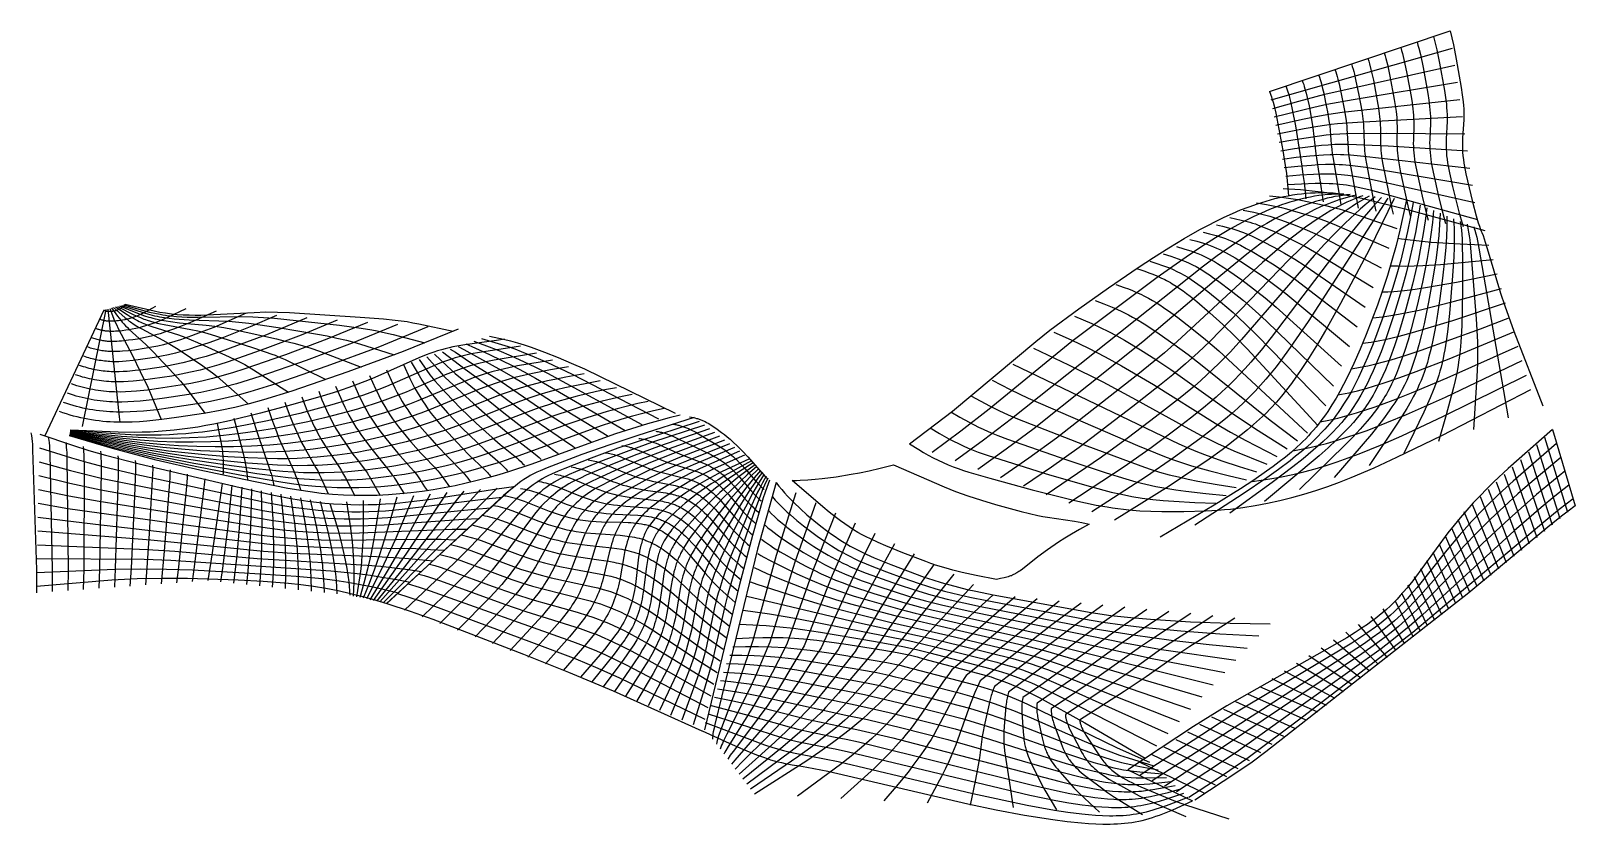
# Model space of a CAD drawing. Header units: metres. Extents: x 575 to 2055, y 2433 to 3193.
import ezdxf

# ---------------------------------------------------------------- set-up
doc = ezdxf.new("R2010")
doc.units = ezdxf.units.M
doc.layers.add('控制网', color=18, linetype='Continuous', true_color=0x000000)
doc.layers.add('控制网$中线', color=15, linetype='Continuous', true_color=0xbf3f3f)

msp = doc.modelspace()

# ---------------------------------------------------------------- linework, layer by layer
at = {"layer": '控制网'}
for points in [[(1761.8, 3134.9), (1934.9, 3193)], [(1903.4, 3182.4), (1904.2, 3179.4), (1905, 3176.3), (1906.5, 3170.2), (1909.1, 3157.8), (1913.6, 3132.9), (1914.5, 3126.6), (1915.3, 3120.4), (1915.7, 3117.2), (1915.9, 3114.1), (1916.1, 3110.9), (1916.1, 3107.8), (1916.1, 3104.6), (1915.5, 3088.9), (1915.4, 3085.7), (1915.5, 3082.6), (1915.6, 3079.4), (1915.8, 3076.3), (1916.1, 3073.1), (1916.5, 3070), (1917, 3066.9), (1917.5, 3063.7), (1918.7, 3057.5), (1924.3, 3032.9), (1927.3, 3020.6), (1928.9, 3014.5), (1930.7, 3008.4)], [(1919.1, 3187.7), (1920.8, 3181.3), (1922.3, 3174.8), (1924.9, 3161.9), (1929.6, 3135.8), (1930.6, 3129.2), (1931.4, 3122.7), (1931.7, 3119.4), (1932, 3116.1), (1932.1, 3112.8), (1932.1, 3109.5), (1932.1, 3106.2), (1931.2, 3089.6), (1931.1, 3086.3), (1931.1, 3083), (1931.2, 3079.7), (1931.4, 3076.4), (1931.7, 3073.2), (1932.1, 3069.9), (1932.6, 3066.6), (1933.2, 3063.3), (1934.4, 3056.8), (1937.3, 3043.9), (1943.7, 3018.2), (1945.5, 3011.8), (1947.4, 3005.5)], [(1934.9, 3193), (1936.6, 3186.3), (1938.1, 3179.5), (1940.8, 3165.9), (1945.7, 3138.7), (1946.7, 3131.8), (1947.5, 3125), (1947.8, 3121.5), (1948, 3118.1), (1948.1, 3114.6), (1948.2, 3111.2), (1948.1, 3107.7), (1946.9, 3090.4), (1946.8, 3087), (1946.8, 3083.5), (1946.8, 3081.8), (1946.8, 3080.1), (1947, 3076.6), (1947.3, 3073.2), (1947.8, 3069.7), (1948.3, 3066.3), (1948.8, 3062.9), (1950.1, 3056.1), (1951.6, 3049.3), (1956.6, 3029.2), (1960.1, 3015.8), (1962, 3009.1), (1963.1, 3005.8), (1964.2, 3002.6)], [(1763.4, 3126.8), (1937.2, 3176.5)], [(1856.2, 3166.6), (1857, 3164), (1857.7, 3161.4), (1859.1, 3156.1), (1861.5, 3145.6), (1863.6, 3134.9), (1866.4, 3118.9), (1867.1, 3113.5), (1867.5, 3110.8), (1867.7, 3108.1), (1868, 3105.4), (1868.1, 3102.7), (1868.2, 3100), (1868.4, 3083.8), (1868.5, 3081.1), (1868.7, 3078.4), (1869, 3075.7), (1869.3, 3073), (1869.6, 3070.3), (1870.5, 3065), (1875.9, 3038.4), (1879.2, 3022.5), (1880.5, 3017.3)], [(1871.9, 3171.9), (1872.7, 3169.1), (1873.5, 3166.4), (1874.9, 3160.8), (1877.3, 3149.6), (1881.5, 3127.1), (1882.4, 3121.4), (1883.2, 3115.8), (1883.5, 3112.9), (1883.8, 3110.1), (1884, 3107.2), (1884.1, 3104.4), (1884.2, 3101.5), (1884, 3087.3), (1884.1, 3084.4), (1884.2, 3081.6), (1884.3, 3078.7), (1884.6, 3075.9), (1884.9, 3073.1), (1885.3, 3070.2), (1886.2, 3064.6), (1887.2, 3058.9), (1894.5, 3025.4), (1895.8, 3019.8), (1897.2, 3014.3)], [(1887.7, 3177.1), (1888.5, 3174.2), (1889.3, 3171.3), (1890.7, 3165.5), (1893.2, 3153.7), (1897.6, 3130), (1898.5, 3124), (1899.3, 3118.1), (1899.6, 3115.1), (1899.8, 3112.1), (1900, 3109.1), (1900.1, 3106.1), (1900.2, 3103.1), (1899.8, 3088.1), (1899.7, 3085.1), (1899.8, 3082.1), (1900, 3079.1), (1900.2, 3076.1), (1900.5, 3073.1), (1900.9, 3070.1), (1901.3, 3067.1), (1901.8, 3064.1), (1903, 3058.2), (1908.2, 3034.7), (1912.3, 3017.2), (1913.9, 3011.4)], [(1765, 3118.7), (1790, 3125.7), (1815.1, 3132.3), (1939.6, 3160.1)], [(1824.7, 3156), (1825.5, 3153.7), (1826.2, 3151.4), (1826.9, 3149.1), (1827.5, 3146.8), (1828.7, 3142.1), (1829.7, 3137.4), (1831.7, 3127.9), (1833.4, 3118.4), (1835, 3108.9), (1835.6, 3104.1), (1835.9, 3101.7), (1836.1, 3099.3), (1836.4, 3094.5), (1836.9, 3084.9), (1837.2, 3080.1), (1837.4, 3077.7), (1837.7, 3075.4), (1838.4, 3070.6), (1843.5, 3042.1), (1847, 3023.1)], [(1840.5, 3161.3), (1841.2, 3158.9), (1842, 3156.4), (1842.7, 3154), (1843.3, 3151.5), (1844.5, 3146.5), (1847.6, 3131.4), (1850.3, 3116.3), (1851.1, 3111.2), (1851.7, 3106.1), (1851.9, 3103.6), (1852.1, 3101), (1852.3, 3095.9), (1852.7, 3083.2), (1852.9, 3080.6), (1853.1, 3078.1), (1853.3, 3075.5), (1854, 3070.5), (1854.8, 3065.4), (1861.6, 3030.2), (1863.7, 3020.2)], [(1766.5, 3110.6), (1804.4, 3119.9), (1817, 3122.7), (1842.1, 3127.3), (1942, 3143.7)], [(1777.5, 3140.2), (1778.2, 3138.4), (1778.9, 3136.5), (1779.6, 3134.7), (1780.1, 3132.8), (1780.7, 3130.9), (1781.2, 3129), (1782.1, 3125.2), (1783.8, 3117.5), (1786.8, 3102), (1792.8, 3063.2), (1794, 3055.4), (1795.1, 3047.6), (1796.8, 3032)], [(1793.2, 3145.5), (1794, 3143.5), (1794.7, 3141.5), (1795.3, 3139.5), (1795.9, 3137.5), (1797, 3133.4), (1798, 3129.2), (1799.8, 3121), (1802.9, 3104.3), (1803.5, 3100.1), (1806.5, 3075), (1813.5, 3029)], [(1809, 3150.7), (1809.7, 3148.6), (1810.5, 3146.5), (1811.1, 3144.3), (1811.7, 3142.1), (1812.8, 3137.7), (1813.9, 3133.3), (1815.7, 3124.4), (1817.4, 3115.5), (1818.9, 3106.6), (1819.6, 3102.1), (1820.1, 3097.6), (1821.1, 3084.2), (1821.6, 3079.7), (1822.1, 3075.2), (1822.8, 3070.7), (1830.2, 3026.1)], [(1761.8, 3134.9), (1762.5, 3133.2), (1763.2, 3131.5), (1763.8, 3129.8), (1764.3, 3128.1), (1764.9, 3126.4), (1765.4, 3124.6), (1766.3, 3121.1), (1767.9, 3114), (1774.6, 3078.2), (1777.1, 3063.9), (1778.1, 3056.7), (1778.9, 3049.4), (1780, 3034.9)], [(1768.1, 3102.5), (1793.5, 3108.2), (1806.2, 3110.8), (1818.9, 3113.1), (1831.6, 3114.9), (1944.4, 3127.2)], [(1769.7, 3094.4), (1795.3, 3099.4), (1808.1, 3101.6), (1814.5, 3102.6), (1820.9, 3103.5), (1827.2, 3104.2), (1846.2, 3105.6), (1946.8, 3110.8)], [(1771.3, 3086.2), (1784.2, 3088.6), (1797.1, 3090.6), (1809.9, 3092.5), (1816.4, 3093.3), (1822.8, 3093.9), (1829.2, 3094.3), (1835.5, 3094.5), (1873.6, 3094.9), (1949.2, 3094.4)], [(1772.9, 3078.1), (1785.8, 3080.2), (1798.8, 3081.9), (1811.8, 3083.4), (1818.3, 3083.9), (1824.7, 3084.3), (1831.1, 3084.4), (1837.5, 3084.3), (1875.7, 3082.7), (1951.6, 3077.9)], [(1774.5, 3070), (1787.5, 3071.8), (1800.6, 3073.1), (1813.6, 3074.2), (1820.1, 3074.5), (1823.4, 3074.6), (1826.6, 3074.7), (1829.9, 3074.6), (1833.1, 3074.5), (1839.5, 3074.1), (1852.3, 3073), (1954, 3061.5)], [(1776.1, 3061.9), (1782.6, 3062.7), (1789.2, 3063.3), (1802.3, 3064.4), (1808.9, 3064.8), (1815.5, 3065.1), (1822, 3065.2), (1825.3, 3065.2), (1828.6, 3065), (1831.8, 3064.9), (1835.1, 3064.6), (1841.5, 3063.9), (1854.4, 3062.2), (1956.4, 3045.1)], [(1777.7, 3053.8), (1784.3, 3054.4), (1790.9, 3054.9), (1804.1, 3055.6), (1810.7, 3055.8), (1817.3, 3055.9), (1820.6, 3055.9), (1823.9, 3055.8), (1827.2, 3055.7), (1830.5, 3055.4), (1833.8, 3055.1), (1837, 3054.7), (1843.5, 3053.8), (1856.4, 3051.4), (1958.8, 3028.6)], [(1416.9, 2797.1), (1458.3, 2828.6), (1537.9, 2895.4), (1551.6, 2906), (1579.4, 2926.6), (1607.6, 2946.8), (1636.2, 2966.3), (1650.7, 2975.8), (1665.4, 2985), (1680.2, 2993.9), (1695.3, 3002.5), (1703, 3006.5), (1710.7, 3010.5), (1718.5, 3014.3), (1726.4, 3017.9), (1734.3, 3021.3), (1742.4, 3024.4), (1750.5, 3027.3), (1754.7, 3028.6), (1758.8, 3029.9), (1763, 3031.1), (1767.2, 3032.2), (1771.4, 3033.2), (1775.6, 3034.1), (1779.9, 3035), (1784.1, 3035.7), (1788.4, 3036.4), (1792.7, 3036.9), (1797, 3037.3), (1801.3, 3037.7), (1805.6, 3037.9), (1810, 3038), (1814.3, 3038), (1818.6, 3037.8), (1822.9, 3037.6), (1827.3, 3037.2)], [(1833.3, 3036.6), (1829.3, 3036.6), (1825.3, 3036.6), (1821.3, 3036.3), (1817.2, 3036), (1813.2, 3035.6), (1809.2, 3035.1), (1805.2, 3034.4), (1801.3, 3033.7), (1797.3, 3032.9), (1793.3, 3032), (1789.3, 3031), (1785.4, 3029.9), (1781.4, 3028.7), (1777.5, 3027.4), (1773.6, 3026.1), (1769.7, 3024.7), (1762, 3021.7), (1754.4, 3018.4), (1746.9, 3014.9), (1739.4, 3011.2), (1732.1, 3007.3), (1724.7, 3003.2), (1710.3, 2994.6), (1696.1, 2985.6), (1682.1, 2976.2), (1654.4, 2956.7), (1572.6, 2895.4), (1493.3, 2830.4), (1466.3, 2809.3), (1438.8, 2789)], [(1839.3, 3036.1), (1835.6, 3035.7), (1831.9, 3035.3), (1828.2, 3034.7), (1824.5, 3034.1), (1820.9, 3033.3), (1817.2, 3032.5), (1813.5, 3031.5), (1809.8, 3030.5), (1806.1, 3029.4), (1802.5, 3028.2), (1798.8, 3026.9), (1795.2, 3025.6), (1791.5, 3024.2), (1787.9, 3022.7), (1780.7, 3019.5), (1773.5, 3016.1), (1766.5, 3012.4), (1759.5, 3008.5), (1752.5, 3004.5), (1745.6, 3000.2), (1738.8, 2995.9), (1725.3, 2986.7), (1711.9, 2977.2), (1698.7, 2967.4), (1514.8, 2821.2), (1488, 2800.7), (1460.6, 2780.9)], [(1845.3, 3035.5), (1841.9, 3034.8), (1838.6, 3034), (1835.2, 3033.1), (1831.8, 3032.1), (1828.5, 3031), (1825.1, 3029.9), (1821.7, 3028.6), (1818.4, 3027.3), (1815, 3025.9), (1811.6, 3024.5), (1804.9, 3021.3), (1798.3, 3017.9), (1791.6, 3014.3), (1785, 3010.5), (1778.5, 3006.4), (1772, 3002.2), (1765.6, 2997.8), (1752.8, 2988.5), (1740.2, 2978.9), (1715.4, 2958.6), (1640.7, 2894.9), (1536.4, 2811.9), (1509.6, 2792.1), (1482.5, 2772.7)], [(1851.3, 3035), (1848.2, 3033.9), (1845.2, 3032.7), (1842.2, 3031.5), (1839.1, 3030.1), (1836.1, 3028.7), (1833, 3027.3), (1826.9, 3024.1), (1820.8, 3020.7), (1814.7, 3017.1), (1808.6, 3013.2), (1802.6, 3009.1), (1796.5, 3004.9), (1790.6, 3000.4), (1778.7, 2991.1), (1766.9, 2981.2), (1755.2, 2971), (1673.5, 2895.1), (1661.2, 2884.4), (1635.7, 2863.6), (1557.9, 2802.7), (1531.3, 2783.4), (1504.3, 2764.6)], [(1857.3, 3034.4), (1854.6, 3033), (1851.9, 3031.4), (1846.4, 3028.2), (1841, 3024.7), (1835.5, 3020.9), (1830, 3017), (1824.5, 3012.8), (1819, 3008.5), (1813.5, 3003.9), (1802.6, 2994.4), (1791.7, 2984.4), (1780.9, 2973.9), (1705, 2895.7), (1693.5, 2884.6), (1681.6, 2873.8), (1669.3, 2863.3), (1656.7, 2853), (1631.1, 2832.9), (1579.5, 2793.5), (1553, 2774.8), (1526.1, 2756.5)], [(1863.3, 3033.9), (1858.5, 3030.1), (1853.7, 3026.2), (1848.9, 3022.1), (1844, 3017.7), (1834.3, 3008.6), (1824.5, 2998.7), (1814.6, 2988.4), (1804.8, 2977.7), (1735.1, 2897.1), (1724.5, 2885.5), (1713.5, 2874.2), (1707.8, 2868.7), (1702, 2863.2), (1696.1, 2857.9), (1690.1, 2852.6), (1677.8, 2842.4), (1652.5, 2822.6), (1626.9, 2803.2), (1601, 2784.3), (1548, 2748.3)], [(1762.1, 3035), (1771.2, 3034), (1780.3, 3032.7), (1789.2, 3031.2), (1798, 3029.4), (1815.6, 3025.7), (1824.3, 3023.5), (1828.6, 3022.3), (1832.9, 3021), (1849.9, 3015.4), (1883.9, 3003.5)], [(1774.9, 3042), (1791.8, 3040.8), (1808.6, 3039), (1825.4, 3037.1), (1833.8, 3035.9), (1838, 3035.1), (1842.1, 3034.3), (1850.4, 3032.5), (1891.5, 3022.3)], [(1779.2, 3045.7), (1785.9, 3046.2), (1792.5, 3046.5), (1805.8, 3046.9), (1812.5, 3046.9), (1819.2, 3046.8), (1822.5, 3046.7), (1825.8, 3046.5), (1829.1, 3046.2), (1832.4, 3045.8), (1835.7, 3045.4), (1839, 3044.8), (1842.3, 3044.2), (1845.5, 3043.6), (1858.5, 3040.5), (1961.1, 3012.2)], [(1869.3, 3033.3), (1861, 3024.3), (1852.6, 3014.6), (1835.4, 2993.5), (1763.6, 2899.1), (1753.9, 2887.1), (1743.9, 2875.3), (1738.7, 2869.5), (1733.5, 2863.8), (1728, 2858.2), (1722.4, 2852.6), (1716.7, 2847.3), (1710.9, 2842), (1698.8, 2831.8), (1686.4, 2821.9), (1673.8, 2812.2), (1648.4, 2793.4), (1622.6, 2775.1), (1569.8, 2740.2)], [(1875.3, 3032.7), (1798.9, 2914.5), (1781.8, 2889.5), (1772.8, 2877.2), (1768.2, 2871.1), (1763.4, 2865.1), (1758.5, 2859.2), (1753.4, 2853.4), (1748.2, 2847.7), (1742.9, 2842.1), (1737.3, 2836.7), (1731.6, 2831.4), (1725.8, 2826.2), (1719.8, 2821.2), (1707.6, 2811.4), (1695.1, 2801.9), (1669.8, 2783.6), (1644.1, 2765.9), (1591.7, 2732.1)], [(1881.3, 3032.2), (1857.3, 2983.2), (1830.1, 2931.6), (1815.6, 2905.7), (1807.9, 2892.8), (1800, 2880), (1791.7, 2867.3), (1787.3, 2861.1), (1782.9, 2854.9), (1778.2, 2848.9), (1773.4, 2842.9), (1768.5, 2837.1), (1763.3, 2831.5), (1758, 2826), (1752.4, 2820.7), (1746.7, 2815.6), (1740.9, 2810.6), (1734.9, 2805.7), (1728.8, 2800.9), (1716.5, 2791.5), (1704, 2782.5), (1691.3, 2773.7), (1665.7, 2756.7), (1613.5, 2723.9)], [(1893.3, 3031.1), (1886.8, 3001.8), (1883.2, 2987.2), (1879.2, 2972.8), (1874.9, 2958.4), (1870.2, 2944.1), (1865.3, 2930), (1854.6, 2901.9), (1848.9, 2888), (1842.9, 2874.3), (1836.4, 2860.8), (1833, 2854.1), (1829.4, 2847.4), (1825.7, 2840.9), (1821.8, 2834.5), (1817.7, 2828.2), (1815.6, 2825.1), (1813.4, 2822.1), (1811.2, 2819.1), (1808.9, 2816.1), (1806.6, 2813.2), (1804.2, 2810.4), (1801.7, 2807.6), (1799.2, 2804.8), (1796.6, 2802.1), (1794, 2799.5), (1791.3, 2796.9), (1788.5, 2794.3), (1782.9, 2789.3), (1777.2, 2784.5), (1771.3, 2779.8), (1765.3, 2775.3), (1759.2, 2770.9), (1746.8, 2762.3), (1734.3, 2754.1), (1708.8, 2738.3), (1657.2, 2707.7)], [(1899.7, 3028.5), (1897.1, 3014.6), (1894.3, 3000.8), (1891.1, 2987), (1887.7, 2973.3), (1883.9, 2959.7), (1879.8, 2946.1), (1870.9, 2919.3), (1866.2, 2906.1), (1861.2, 2892.9), (1855.8, 2879.9), (1850.1, 2867), (1847.1, 2860.6), (1844, 2854.3), (1840.7, 2848.1), (1837.2, 2842), (1833.6, 2836), (1829.8, 2830.2), (1827.9, 2827.3), (1825.8, 2824.5), (1823.8, 2821.7), (1821.6, 2819), (1819.4, 2816.3), (1817.2, 2813.7), (1814.9, 2811.1), (1812.5, 2808.6), (1807.7, 2803.6), (1802.7, 2798.8), (1797.6, 2794.1), (1792.3, 2789.6), (1787, 2785.2), (1781.6, 2780.9), (1770.5, 2772.6), (1759.3, 2764.6), (1736.6, 2749.2), (1690.5, 2719.1)], [(1906.2, 3025.9), (1904.1, 3012.8), (1901.7, 2999.8), (1899.1, 2986.7), (1896.1, 2973.8), (1892.9, 2960.9), (1889.4, 2948.1), (1881.8, 2922.8), (1877.7, 2910.2), (1873.4, 2897.8), (1868.8, 2885.4), (1863.8, 2873.2), (1861.2, 2867.2), (1858.5, 2861.2), (1855.7, 2855.3), (1852.7, 2849.5), (1849.5, 2843.9), (1846.2, 2838.3), (1844.5, 2835.6), (1842.7, 2832.9), (1840.9, 2830.2), (1839.1, 2827.6), (1837.2, 2825.1), (1835.2, 2822.5), (1833.2, 2820.1), (1831.1, 2817.6), (1826.9, 2812.9), (1822.5, 2808.2), (1818, 2803.8), (1813.4, 2799.4), (1808.7, 2795.1), (1803.9, 2791), (1794.3, 2782.9), (1784.4, 2775.1), (1764.4, 2760), (1723.9, 2730.6)], [(1736.6, 3021), (1747, 3019.1), (1752.2, 3018), (1757.3, 3016.7), (1762.3, 3015.3), (1767.2, 3013.7), (1776.9, 3010.3), (1786.5, 3006.7), (1795.9, 3002.9), (1805.3, 2998.8), (1814.5, 2994.4), (1868.8, 2965.7)], [(1749.4, 3028), (1759.1, 3026.6), (1764, 3025.7), (1768.8, 3024.7), (1773.5, 3023.6), (1778.2, 3022.4), (1796.6, 3017.1), (1805.8, 3014.3), (1814.8, 3011.2), (1823.7, 3007.7), (1858.8, 2992.4), (1876.3, 2984.6)], [(1912.6, 3023.3), (1911, 3011), (1909.2, 2998.7), (1907, 2986.5), (1904.6, 2974.3), (1901.9, 2962.2), (1899, 2950.1), (1892.6, 2926.2), (1885.6, 2902.6), (1881.7, 2891), (1877.6, 2879.5), (1875.4, 2873.8), (1873.1, 2868.1), (1870.6, 2862.6), (1868.1, 2857.1), (1865.4, 2851.7), (1862.6, 2846.4), (1861.2, 2843.8), (1859.7, 2841.3), (1858.1, 2838.7), (1856.5, 2836.3), (1854.9, 2833.8), (1853.2, 2831.4), (1851.5, 2829), (1849.7, 2826.7), (1846.1, 2822.1), (1842.3, 2817.7), (1838.5, 2813.4), (1834.5, 2809.2), (1830.4, 2805), (1826.3, 2801), (1818, 2793.2), (1809.5, 2785.6), (1757.2, 2742)], [(1919.1, 3020.7), (1918, 3009.2), (1916.6, 2997.7), (1915, 2986.2), (1913.1, 2974.8), (1910.9, 2963.4), (1908.6, 2952.1), (1903.5, 2929.7), (1897.8, 2907.5), (1894.7, 2896.5), (1891.3, 2885.7), (1887.6, 2875), (1885.6, 2869.8), (1883.6, 2864.6), (1881.4, 2859.5), (1879, 2854.5), (1876.6, 2849.6), (1875.3, 2847.2), (1874, 2844.9), (1872.6, 2842.6), (1871.2, 2840.3), (1868.3, 2835.8), (1865.3, 2831.4), (1862.1, 2827.2), (1858.9, 2823), (1855.6, 2818.9), (1848.7, 2811.1), (1841.7, 2803.4), (1834.5, 2796.1), (1790.6, 2753.5)], [(1891.5, 3022.3), (1968.2, 3001.5)], [(1711.1, 3007.1), (1717, 3005.8), (1722.8, 3004.3), (1725.7, 3003.5), (1728.6, 3002.6), (1731.5, 3001.7), (1734.3, 3000.7), (1737, 2999.7), (1739.8, 2998.6), (1742.5, 2997.4), (1745.2, 2996.2), (1750.5, 2993.7), (1755.7, 2991.1), (1766.1, 2985.7), (1776.2, 2980), (1786.2, 2974.1), (1796, 2967.9), (1853.6, 2928)], [(1723.9, 3014.1), (1729.4, 3012.9), (1734.9, 3011.7), (1740.4, 3010.3), (1743.1, 3009.5), (1745.8, 3008.7), (1748.4, 3007.9), (1751, 3006.9), (1756.2, 3004.9), (1766.3, 3000.7), (1776.3, 2996.2), (1786.1, 2991.5), (1795.7, 2986.5), (1805.2, 2981.1), (1861.2, 2946.9)], [(1925.5, 3018.1), (1924.9, 3007.4), (1924.1, 2996.7), (1922.9, 2986), (1921.5, 2975.3), (1918.2, 2954.1), (1914.4, 2933.1), (1910, 2912.3), (1907.6, 2902.1), (1905, 2891.9), (1902.2, 2881.9), (1900.6, 2877), (1899, 2872.1), (1897.3, 2867.3), (1895.4, 2862.6), (1893.5, 2858), (1891.4, 2853.5), (1889.2, 2849.1), (1886.9, 2844.8), (1884.5, 2840.7), (1881.9, 2836.6), (1879.3, 2832.6), (1876.6, 2828.7), (1871.1, 2821.1), (1865.4, 2813.7), (1859.6, 2806.5), (1823.9, 2764.9)], [(1932, 3015.5), (1932, 3010.6), (1931.9, 3005.6), (1931.5, 2995.7), (1930.9, 2985.7), (1930, 2975.8), (1927.8, 2956.1), (1925.2, 2936.5), (1922.2, 2917.2), (1920.6, 2907.6), (1918.7, 2898.2), (1916.7, 2888.8), (1914.4, 2879.6), (1913.2, 2875.1), (1911.8, 2870.7), (1910.4, 2866.4), (1908.9, 2862.1), (1907.2, 2858), (1905.5, 2853.9), (1903.6, 2849.9), (1901.7, 2846.1), (1899.7, 2842.2), (1897.7, 2838.5), (1893.5, 2831.1), (1889.1, 2824), (1884.7, 2817), (1857.3, 2776.4)], [(1938.4, 3012.9), (1938.7, 3008.4), (1938.8, 3003.8), (1939, 2994.7), (1938.8, 2985.5), (1938.5, 2976.3), (1937.4, 2958.1), (1934.5, 2922.1), (1932.5, 2904.4), (1931.3, 2895.7), (1929.9, 2887.2), (1929.1, 2883), (1928.2, 2878.8), (1927.3, 2874.8), (1926.3, 2870.8), (1925.2, 2866.8), (1924.1, 2863), (1922.8, 2859.2), (1921.5, 2855.5), (1918.8, 2848.3), (1915.8, 2841.2), (1909.8, 2827.5), (1890.6, 2787.8)], [(1944.8, 3010.3), (1945.4, 3006.2), (1945.8, 3002), (1946.1, 2997.9), (1946.4, 2993.7), (1946.7, 2985.2), (1946.9, 2976.8), (1947, 2943.4), (1946.2, 2910.6), (1945.3, 2894.7), (1944.6, 2886.9), (1943.8, 2879.4), (1943.2, 2875.7), (1942.7, 2872.1), (1941.3, 2865), (1939.8, 2858), (1938.2, 2851.2), (1931.3, 2825), (1924, 2799.3)], [(1951.3, 3007.7), (1952.1, 3004), (1952.7, 3000.2), (1953.3, 2996.5), (1953.8, 2992.6), (1954.7, 2985), (1959.9, 2916.9), (1961.1, 2895), (1961.2, 2888), (1961.2, 2881.1), (1961.1, 2874.4), (1960.6, 2861.3), (1957.3, 2810.8)], [(1957.7, 3005.2), (1958.2, 3003.5), (1958.8, 3001.8), (1959.7, 2998.4), (1960.5, 2995.1), (1961.3, 2991.6), (1962.6, 2984.7), (1990.7, 2822.2)], [(1685.6, 2993.1), (1692.2, 2991.4), (1695.4, 2990.4), (1698.6, 2989.4), (1701.9, 2988.4), (1705, 2987.2), (1708.2, 2986), (1711.3, 2984.7), (1714.3, 2983.3), (1717.3, 2981.8), (1720.3, 2980.3), (1723.2, 2978.7), (1728.9, 2975.3), (1734.6, 2971.9), (1745.7, 2964.7), (1756.6, 2957.2), (1767.2, 2949.4), (1777.6, 2941.3), (1838.5, 2890.3)], [(1698.4, 3000.1), (1704.6, 2998.6), (1710.7, 2996.9), (1713.8, 2995.9), (1716.8, 2994.9), (1719.8, 2993.9), (1722.8, 2992.7), (1725.7, 2991.5), (1728.5, 2990.2), (1731.4, 2988.9), (1734.2, 2987.5), (1739.7, 2984.5), (1745.2, 2981.5), (1755.9, 2975.2), (1766.4, 2968.6), (1776.7, 2961.7), (1786.8, 2954.6), (1846.1, 2909.2)], [(1885, 2994.2), (1888.4, 2993.7), (1902.6, 2991.9), (1916.7, 2990.6), (1944.5, 2988.8), (1972.2, 2987.7)], [(1964.2, 3002.6), (1964.8, 3001.1), (1965.5, 2999.6), (1966.6, 2996.7), (1967.7, 2993.6), (1968.7, 2990.6), (1970.6, 2984.5), (1983.3, 2941.5), (1987.3, 2929.3), (1996.1, 2905.3), (2024, 2833.7)], [(1660.1, 2979.2), (1667.3, 2977), (1670.9, 2975.8), (1674.5, 2974.6), (1678, 2973.3), (1681.5, 2971.8), (1684.9, 2970.3), (1688.3, 2968.7), (1691.6, 2967), (1694.8, 2965.1), (1698, 2963.2), (1701.2, 2961.2), (1704.3, 2959.1), (1707.4, 2957), (1713.4, 2952.7), (1725.3, 2943.7), (1736.9, 2934.4), (1748.2, 2924.7), (1759.1, 2914.7), (1823.4, 2852.6)], [(1672.8, 2986.2), (1679.7, 2984.2), (1683.2, 2983.1), (1686.5, 2982), (1689.9, 2980.8), (1693.2, 2979.5), (1696.5, 2978.2), (1699.8, 2976.7), (1702.9, 2975.1), (1706.1, 2973.5), (1709.1, 2971.8), (1712.2, 2970), (1718.2, 2966.2), (1724, 2962.3), (1735.5, 2954.2), (1746.7, 2945.8), (1757.7, 2937), (1768.4, 2928), (1830.9, 2871.5)], [(1634.6, 2965.2), (1638.5, 2964), (1642.5, 2962.6), (1646.4, 2961.2), (1650.3, 2959.7), (1654.1, 2958.2), (1657.9, 2956.4), (1661.6, 2954.6), (1663.4, 2953.7), (1665.3, 2952.7), (1667.1, 2951.7), (1668.8, 2950.6), (1672.4, 2948.4), (1675.8, 2946.1), (1679.2, 2943.7), (1682.5, 2941.2), (1685.8, 2938.7), (1692.3, 2933.5), (1704.9, 2922.7), (1717.2, 2911.5), (1729.1, 2900), (1740.7, 2888.1), (1808.2, 2814.9)], [(1647.3, 2972.2), (1654.9, 2969.8), (1658.6, 2968.5), (1662.4, 2967.2), (1666, 2965.7), (1669.7, 2964.1), (1673.2, 2962.5), (1676.8, 2960.7), (1680.2, 2958.8), (1683.6, 2956.8), (1686.9, 2954.7), (1690.2, 2952.5), (1693.4, 2950.2), (1696.6, 2947.9), (1702.9, 2943.1), (1715.1, 2933.2), (1727, 2922.9), (1738.6, 2912.3), (1749.9, 2901.4), (1815.8, 2833.7)], [(1869.7, 2942.7), (1875.4, 2943), (1881.1, 2943.3), (1891.3, 2944.2), (1901.4, 2945.4), (1911.3, 2946.9), (1941, 2952.1), (1980.2, 2960)], [(1877.8, 2967.9), (1884.8, 2967.7), (1891.8, 2967.6), (1900.5, 2967.7), (1909, 2968), (1925.9, 2969.1), (1976.2, 2973.8)], [(1614.8, 2949.9), (1622.8, 2947.1), (1626.7, 2945.6), (1630.7, 2944), (1634.6, 2942.3), (1638.5, 2940.5), (1642.3, 2938.7), (1646, 2936.7), (1649.7, 2934.7), (1653.4, 2932.5), (1657, 2930.3), (1660.5, 2927.9), (1667.4, 2923.1), (1674.2, 2918.1), (1687.6, 2907.8), (1700.6, 2897.1), (1713.3, 2886.2), (1798.5, 2807.4)], [(1860.9, 2918), (1870.3, 2919), (1876.2, 2919.8), (1882.1, 2920.7), (1893.7, 2922.9), (1905.2, 2925.4), (1939.3, 2933.8), (1984.2, 2946.1)], [(645, 2925.4), (645.4, 2925.2), (645.7, 2925), (646.1, 2924.9), (646.5, 2924.8), (646.9, 2924.6), (647.3, 2924.5), (647.5, 2924.5), (647.7, 2924.4), (647.9, 2924.4), (648.1, 2924.4), (648.3, 2924.3), (648.5, 2924.3), (648.9, 2924.2), (649.3, 2924.2), (649.7, 2924.2), (650.1, 2924.2), (650.5, 2924.2), (650.9, 2924.2), (651.3, 2924.2), (651.7, 2924.2), (652.1, 2924.2), (652.9, 2924.3), (653.7, 2924.4), (654.5, 2924.6), (655.3, 2924.7), (656.1, 2924.9), (656.5, 2925), (656.9, 2925.1), (657.3, 2925.2), (657.7, 2925.3), (658.1, 2925.5), (658.4, 2925.6), (658.8, 2925.8), (659.2, 2925.9), (659.6, 2926.1), (659.9, 2926.3), (660.3, 2926.5), (660.6, 2926.7), (661, 2926.9), (661.3, 2927.1), (661.6, 2927.3), (662, 2927.6), (662.3, 2927.8), (662.6, 2928.1), (663.2, 2928.6), (663.8, 2929.1), (664.4, 2929.7), (664.7, 2930), (665, 2930.3), (665.3, 2930.6), (665.5, 2930.9)], [(661.8, 2929.9), (684.5, 2922.4), (689, 2921.1), (693.7, 2920), (696, 2919.4), (698.3, 2919), (700.6, 2918.5), (703, 2918.1), (707.7, 2917.5), (712.4, 2916.9), (717.2, 2916.5), (726.7, 2916), (764.8, 2914.6), (774.3, 2913.9), (783.8, 2912.9), (812.1, 2908.6), (849.7, 2902.4), (859.1, 2900.6), (868.4, 2898.6), (877.6, 2896.4), (886.8, 2893.9), (896, 2891.1), (923.2, 2882.4)], [(663.7, 2930.4), (688.9, 2923.5), (694, 2922.3), (699.1, 2921.3), (701.6, 2920.8), (704.2, 2920.4), (706.8, 2920), (709.4, 2919.7), (714.5, 2919.2), (719.7, 2918.8), (725, 2918.6), (735.4, 2918.5), (777.2, 2919.1), (787.7, 2918.9), (798.1, 2918.4), (808.5, 2917.6), (870.8, 2910.8), (891.5, 2908), (901.8, 2906.3), (906.9, 2905.4), (912, 2904.3), (922.2, 2901.9), (952.5, 2893.9)], [(665.5, 2930.9), (693.1, 2924.6), (698.7, 2923.5), (704.2, 2922.6), (709.8, 2921.8), (715.4, 2921.2), (721.1, 2920.9), (726.7, 2920.7), (732.4, 2920.6), (738, 2920.6), (743.7, 2920.8), (788.9, 2923.2), (800.2, 2923.6), (811.5, 2923.5), (822.8, 2923.2), (890.5, 2918.7), (913.1, 2916.9), (924.3, 2915.8), (929.9, 2915.1), (935.5, 2914.3), (941.1, 2913.3), (946.7, 2912.3), (979.8, 2905.2)], [(1595, 2934.7), (1603.1, 2931.5), (1611.1, 2928.2), (1619.1, 2924.6), (1623, 2922.7), (1626.8, 2920.8), (1630.7, 2918.7), (1634.4, 2916.6), (1641.8, 2912.1), (1649.1, 2907.5), (1656.2, 2902.7), (1670.2, 2892.8), (1684, 2882.7), (1697.4, 2872.3), (1762.5, 2819.8), (1788.7, 2800)], [(1851.2, 2893.5), (1859.5, 2894.7), (1866.2, 2895.9), (1872.9, 2897.3), (1879.5, 2898.7), (1886.1, 2900.3), (1899.1, 2903.8), (1937.5, 2915.4), (1988.2, 2932.3)], [(645, 2925.4), (588.5, 2804.7)], [(868.5, 2915.8), (834.1, 2901.4), (799.3, 2888.2), (764.1, 2875.8), (755.2, 2873), (746.3, 2870.3), (737.3, 2867.9), (728.2, 2865.7), (719.1, 2863.8), (710, 2862.1), (691.5, 2859.4), (682.3, 2858.2), (673, 2857.2), (668.3, 2856.9), (663.7, 2856.6), (659.1, 2856.5), (654.4, 2856.6), (652.1, 2856.7), (649.8, 2856.8), (647.4, 2857), (645.1, 2857.2), (642.8, 2857.5), (640.5, 2857.8), (638.2, 2858.1), (635.9, 2858.5), (633.6, 2859), (631.3, 2859.5), (629.1, 2860), (626.8, 2860.6), (624.6, 2861.2), (622.3, 2861.9), (620.1, 2862.7), (617.9, 2863.4)], [(646.9, 2925.9), (624.1, 2813.8)], [(810.5, 2920.1), (785.2, 2909.2), (759.6, 2899.2), (746.7, 2894.4), (733.6, 2890), (727.1, 2887.9), (720.5, 2885.9), (713.8, 2884.1), (707.1, 2882.5), (700.4, 2881.1), (693.6, 2879.9), (680, 2877.9), (673.2, 2877), (666.3, 2876.3), (662.9, 2876.1), (659.5, 2875.9), (656, 2875.9), (654.3, 2875.9), (652.6, 2875.9), (650.9, 2876), (649.2, 2876.1), (647.4, 2876.3), (645.7, 2876.4), (644, 2876.6), (642.3, 2876.9), (640.6, 2877.2), (638.9, 2877.5), (637.2, 2877.8), (635.5, 2878.2), (633.9, 2878.6), (632.2, 2879), (630.6, 2879.5), (628.9, 2880), (627.3, 2880.6), (625.7, 2881.1)], [(781.5, 2922.3), (750.3, 2908.8), (739.7, 2904.7), (729.1, 2900.7), (718.4, 2897), (713, 2895.3), (707.6, 2893.7), (702.1, 2892.2), (696.6, 2890.9), (691.1, 2889.8), (685.5, 2888.8), (674.3, 2887.1), (668.6, 2886.4), (663, 2885.9), (660.2, 2885.7), (657.3, 2885.6), (654.5, 2885.6), (653.1, 2885.6), (651.7, 2885.6), (650.3, 2885.7), (648.8, 2885.8), (647.4, 2885.9), (646, 2886.1), (644.6, 2886.2), (643.2, 2886.4), (641.8, 2886.7), (640.4, 2886.9), (639, 2887.2), (637.7, 2887.5), (636.3, 2887.9), (634.9, 2888.2), (633.6, 2888.6), (632.2, 2889), (630.9, 2889.5), (629.5, 2890)], [(752.5, 2924.4), (728.1, 2913.6), (719.9, 2910.2), (711.6, 2907), (703.2, 2904.1), (698.9, 2902.7), (694.7, 2901.5), (690.4, 2900.3), (686, 2899.3), (681.7, 2898.4), (677.3, 2897.6), (672.9, 2897), (668.5, 2896.4), (664.1, 2895.9), (661.9, 2895.6), (659.6, 2895.5), (657.4, 2895.3), (655.2, 2895.3), (653, 2895.2), (651.9, 2895.3), (650.8, 2895.3), (649.7, 2895.4), (648.5, 2895.4), (647.4, 2895.6), (646.3, 2895.7), (645.2, 2895.8), (644.1, 2896), (643, 2896.2), (641.9, 2896.4), (640.9, 2896.6), (639.8, 2896.9), (638.7, 2897.1), (637.6, 2897.4), (636.6, 2897.7), (635.5, 2898.1), (634.4, 2898.4), (633.4, 2898.8)], [(723.5, 2926.6), (706, 2918.3), (700.1, 2915.7), (694.1, 2913.3), (691, 2912.2), (688, 2911.2), (684.9, 2910.2), (681.8, 2909.3), (678.7, 2908.4), (675.5, 2907.7), (672.3, 2907.1), (669.2, 2906.5), (666, 2906.1), (662.7, 2905.6), (659.5, 2905.3), (657.9, 2905.1), (656.3, 2905), (654.7, 2904.9), (653.1, 2904.9), (651.5, 2904.9), (650.7, 2904.9), (649.9, 2905), (649, 2905), (648.2, 2905.1), (647.4, 2905.2), (646.6, 2905.3), (645.8, 2905.4), (645, 2905.5), (644.2, 2905.7), (643.5, 2905.8), (642.7, 2906), (641.9, 2906.2), (641.1, 2906.4), (640.3, 2906.6), (639.5, 2906.9), (638.8, 2907.1), (638, 2907.4), (637.3, 2907.7)], [(694.5, 2928.7), (683.9, 2922.9), (682.1, 2922), (680.3, 2921.2), (678.4, 2920.4), (676.5, 2919.6), (674.7, 2918.9), (672.8, 2918.2), (670.8, 2917.6), (668.9, 2917.1), (666.9, 2916.6), (665, 2916.1), (663, 2915.7), (661, 2915.4), (659, 2915.1), (657, 2914.9), (655, 2914.7), (654, 2914.6), (653, 2914.6), (652, 2914.6), (651, 2914.6), (650, 2914.6), (649.5, 2914.6), (648.9, 2914.7), (648.4, 2914.7), (647.9, 2914.8), (647.4, 2914.8), (646.9, 2914.9), (646.5, 2915), (646, 2915.1), (645.5, 2915.2), (645, 2915.3), (644.5, 2915.4), (644, 2915.6), (643.5, 2915.7), (643, 2915.8), (642.5, 2916), (642.1, 2916.2), (641.6, 2916.3), (641.1, 2916.5)], [(650.6, 2926.9), (655.3, 2915.2), (657, 2911.4), (658.8, 2907.6), (672.6, 2881.7), (679.9, 2866.6), (687.1, 2851.4), (690.5, 2843.8), (700, 2820.5)], [(652.5, 2927.4), (658.2, 2919.6), (661.2, 2915.8), (662.7, 2913.9), (664.3, 2912.1), (665.9, 2910.3), (667.6, 2908.6), (669.4, 2906.9), (685.4, 2892.3), (688.9, 2888.9), (692.3, 2885.5), (712.1, 2864.3), (715.4, 2860.8), (718.5, 2857.1), (721.6, 2853.4), (742, 2826.4)], [(654.3, 2927.9), (665, 2918.4), (667.2, 2916.6), (669.4, 2914.8), (670.6, 2914), (671.7, 2913.2), (672.9, 2912.4), (674.1, 2911.6), (676.5, 2910.1), (678.9, 2908.6), (681.4, 2907.3), (701.6, 2896.6), (706.6, 2893.8), (711.4, 2890.8), (716.2, 2887.8), (739.8, 2871.8), (744.5, 2868.5), (749.1, 2865.1), (753.5, 2861.6), (783.6, 2835.3)], [(656.2, 2928.4), (667.3, 2921.1), (670.1, 2919.3), (673, 2917.6), (675.9, 2916), (677.3, 2915.3), (678.8, 2914.5), (680.3, 2913.8), (681.8, 2913.2), (684.9, 2911.9), (688, 2910.7), (691.1, 2909.6), (716.4, 2901.5), (722.7, 2899.3), (728.8, 2896.9), (734.9, 2894.3), (765.2, 2880.5), (771.1, 2877.7), (777, 2874.7), (780, 2873.1), (782.8, 2871.5), (788.5, 2868), (822.1, 2846.7)], [(659.9, 2929.4), (675.8, 2922.9), (679.8, 2921.4), (683.9, 2920), (688, 2918.7), (690, 2918.1), (692.1, 2917.5), (694.1, 2917), (696.2, 2916.5), (700.4, 2915.7), (704.6, 2914.9), (708.9, 2914.3), (717.4, 2913.3), (743, 2910.9), (751.5, 2909.8), (760, 2908.6), (768.4, 2907), (810.3, 2897.7), (818.6, 2895.7), (826.9, 2893.6), (835.1, 2891.3), (843.3, 2888.8), (851.5, 2886.1), (891.5, 2870.7)], [(1575.2, 2919.4), (1591.6, 2912.5), (1599.6, 2908.7), (1607.6, 2904.8), (1615.5, 2900.7), (1623.1, 2896.4), (1638.2, 2887.3), (1652.9, 2877.9), (1667.4, 2868.3), (1723.2, 2828.5), (1737, 2819.1), (1751, 2810), (1778.9, 2792.5)], [(1840.4, 2868.9), (1848.8, 2870.5), (1856.3, 2872), (1863.7, 2873.8), (1871.1, 2875.7), (1878.4, 2877.8), (1892.9, 2882.2), (1907.3, 2887), (1964.1, 2907.5), (1992.2, 2918.4)], [(984.5, 2907.2), (931.9, 2885.7), (878.7, 2866.1), (825, 2847.6), (797.9, 2839.2), (784.2, 2835.5), (770.5, 2832.1), (756.6, 2829.2), (742.6, 2826.6), (714.6, 2822.3), (700.5, 2820.5), (686.3, 2818.9), (679.3, 2818.4), (672.2, 2818), (665.1, 2817.8), (658, 2817.9), (654.5, 2818), (651, 2818.2), (647.4, 2818.4), (643.9, 2818.7), (640.4, 2819.1), (636.9, 2819.6), (633.3, 2820.1), (629.8, 2820.7), (626.4, 2821.4), (622.9, 2822.1), (619.4, 2822.9), (616, 2823.8), (612.6, 2824.7), (609.2, 2825.8), (605.8, 2826.9), (602.5, 2828)], [(955.5, 2909.3), (907.5, 2889.6), (858.8, 2871.6), (809.8, 2854.7), (797.4, 2850.7), (785, 2847), (772.5, 2843.6), (759.9, 2840.5), (747.2, 2837.8), (734.5, 2835.5), (708.8, 2831.6), (695.9, 2829.9), (683, 2828.5), (676.5, 2828), (670.1, 2827.7), (663.6, 2827.5), (657.1, 2827.5), (653.9, 2827.7), (650.7, 2827.8), (647.4, 2828.1), (644.2, 2828.4), (641, 2828.7), (637.8, 2829.1), (634.6, 2829.6), (631.4, 2830.2), (628.2, 2830.8), (625, 2831.4), (621.8, 2832.2), (618.7, 2833), (615.6, 2833.9), (612.5, 2834.8), (609.4, 2835.8), (606.3, 2836.9)], [(926.5, 2911.5), (883, 2893.6), (839, 2877.1), (794.6, 2861.7), (783.4, 2858.2), (772.1, 2854.8), (760.8, 2851.7), (749.3, 2848.9), (737.9, 2846.5), (726.3, 2844.4), (703, 2840.8), (691.4, 2839.3), (679.7, 2838.1), (673.8, 2837.6), (668, 2837.3), (662.1, 2837.2), (656.2, 2837.2), (653.3, 2837.3), (650.4, 2837.5), (647.4, 2837.7), (644.5, 2838), (641.6, 2838.3), (638.7, 2838.7), (635.8, 2839.1), (632.9, 2839.6), (630, 2840.2), (627.1, 2840.8), (624.2, 2841.5), (621.4, 2842.2), (618.6, 2843), (615.8, 2843.8), (613, 2844.8), (610.2, 2845.7)], [(897.5, 2913.6), (858.6, 2897.5), (819.1, 2882.6), (779.3, 2868.8), (769.3, 2865.6), (759.2, 2862.6), (749, 2859.8), (738.8, 2857.3), (728.5, 2855.1), (718.1, 2853.3), (697.3, 2850.1), (686.8, 2848.7), (676.3, 2847.6), (671.1, 2847.2), (665.8, 2847), (660.6, 2846.8), (655.3, 2846.9), (652.7, 2847), (650.1, 2847.1), (647.4, 2847.3), (644.8, 2847.6), (642.2, 2847.9), (639.6, 2848.2), (637, 2848.6), (634.4, 2849.1), (631.8, 2849.6), (629.2, 2850.1), (626.7, 2850.7), (624.1, 2851.4), (621.6, 2852.1), (619.1, 2852.9), (616.6, 2853.7), (614.1, 2854.6)], [(1014.4, 2900.4), (1027.9, 2897.6), (1034.6, 2896), (1041.3, 2894.1), (1047.9, 2892.1), (1054.4, 2889.9), (1067.4, 2885.1), (1080.2, 2880), (1092.9, 2874.6), (1105.5, 2868.9), (1192.5, 2826.7)], [(1555.4, 2904.1), (1572, 2896.7), (1588.4, 2888.9), (1604.5, 2880.6), (1620.1, 2871.9), (1650.8, 2853.9), (1709.9, 2816.9), (1724.6, 2808.4), (1739.4, 2800.3), (1769.1, 2785.1)], [(1827.5, 2844), (1838, 2846.2), (1846.3, 2848.1), (1854.5, 2850.3), (1862.7, 2852.7), (1870.8, 2855.2), (1886.8, 2860.6), (1902.6, 2866.5), (1934.1, 2878.7), (1996.2, 2904.6)], [(1044.2, 2890.7), (1004.9, 2884.8), (997.1, 2883.3), (993.3, 2882.5), (989.4, 2881.6), (985.6, 2880.6), (981.8, 2879.5), (978, 2878.4), (974.3, 2877.1), (970.6, 2875.8), (966.9, 2874.4), (959.6, 2871.4), (915.9, 2852.2), (908.6, 2849.3), (893.7, 2843.9), (878.6, 2839), (863.4, 2834.5), (848.1, 2830.3), (832.8, 2826.4), (801.8, 2819.3), (770.7, 2813.1), (755.1, 2810.6), (739.4, 2808.4), (731.5, 2807.6), (723.6, 2806.9), (715.7, 2806.3), (707.8, 2805.9), (699.9, 2805.6), (691.9, 2805.5), (684, 2805.5), (676.1, 2805.6), (660.3, 2806.3), (612.8, 2809.8)], [(1028.9, 2897.4), (1021.3, 2896.2), (990.8, 2892), (983.3, 2890.8), (979.5, 2890), (975.8, 2889.2), (972.1, 2888.3), (968.4, 2887.4), (964.7, 2886.3), (961.1, 2885.1), (957.5, 2883.9), (953.9, 2882.5), (946.9, 2879.7), (904.8, 2860.7), (897.7, 2857.8), (883.3, 2852.4), (868.8, 2847.4), (854.2, 2842.8), (824.8, 2834.4), (795.1, 2826.7), (765.3, 2819.3), (750.3, 2816), (742.8, 2814.6), (735.2, 2813.3), (727.7, 2812.1), (720.1, 2811.1), (712.4, 2810.2), (704.8, 2809.5), (697.2, 2808.9), (689.5, 2808.5), (681.8, 2808.3), (674.2, 2808.1), (658.8, 2808.3), (612.9, 2810.2)], [(977, 2888), (981.9, 2884.9), (996.3, 2875.2), (1025.7, 2856.8), (1073.5, 2824.1), (1107.5, 2802.2), (1112.3, 2798.9)], [(984.5, 2890.5), (989.8, 2887.7), (1026.5, 2867.4), (1036.8, 2861.4), (1047.1, 2855.2), (1087.4, 2829.4), (1123.3, 2807.7), (1128.3, 2804.5)], [(992, 2893), (997.7, 2890.5), (1014.5, 2882.7), (1036.8, 2871.8), (1047.8, 2866.1), (1058.7, 2860.1), (1144.4, 2810)], [(999.4, 2895.5), (1005.5, 2893.4), (1011.6, 2891.2), (1023.5, 2886.5), (1035.4, 2881.5), (1047.1, 2876.2), (1058.7, 2870.7), (1070.2, 2865), (1160.4, 2815.6)], [(1006.9, 2898), (1019.8, 2894.4), (1026.1, 2892.4), (1032.5, 2890.3), (1038.7, 2888.1), (1044.9, 2885.7), (1057.3, 2880.7), (1069.5, 2875.4), (1081.6, 2869.8), (1093.6, 2863.9), (1176.5, 2821.2)], [(1535.7, 2888.8), (1569.2, 2872.9), (1602.1, 2856.5), (1634.2, 2839.5), (1681, 2813.5), (1696.5, 2805.2), (1704.4, 2801.3), (1712.2, 2797.6), (1727.9, 2790.6), (1759.4, 2777.6)], [(1810.5, 2818.1), (1818.9, 2819.9), (1827.3, 2821.9), (1836.3, 2824.2), (1845.3, 2826.8), (1854.2, 2829.6), (1863.1, 2832.6), (1880.6, 2839.1), (1897.9, 2845.9), (1932.3, 2860.3), (2000.2, 2890.7)], [(1090.1, 2870.9), (1072.9, 2868), (1055.7, 2864.6), (1047.2, 2862.7), (1038.7, 2860.6), (1030.3, 2858.3), (1021.9, 2855.7), (1013.7, 2852.9), (1005.5, 2849.8), (957, 2829.8), (948.9, 2826.7), (940.6, 2823.8), (932.3, 2821), (924, 2818.4), (907.2, 2813.6), (890.2, 2809.4), (873.2, 2805.6), (856, 2802.4), (838.7, 2799.7), (821.4, 2797.6), (804, 2796), (786.5, 2794.9), (769.1, 2794.4), (751.6, 2794.3), (734.1, 2794.6), (716.6, 2795.4), (699.2, 2796.6), (681.8, 2798.2), (664.5, 2800.4), (612.6, 2808.3)], [(1074.8, 2877.5), (1041.4, 2871.8), (1033.1, 2870.1), (1024.9, 2868.2), (1016.7, 2866.1), (1012.6, 2864.9), (1008.6, 2863.7), (1004.6, 2862.4), (1000.6, 2861), (992.7, 2858), (945.9, 2838.3), (938, 2835.2), (930, 2832.3), (922, 2829.5), (914, 2826.9), (897.8, 2822.1), (881.4, 2817.7), (864.9, 2813.8), (848.4, 2810.4), (831.7, 2807.4), (815, 2804.8), (798.2, 2802.6), (781.3, 2801), (764.5, 2799.7), (747.5, 2799), (730.6, 2798.7), (713.7, 2798.8), (696.8, 2799.5), (679.9, 2800.7), (663.1, 2802.3), (612.7, 2808.8)], [(1059.5, 2884.1), (1019, 2877.5), (1011, 2875.8), (1003.1, 2873.9), (999.1, 2872.8), (995.2, 2871.6), (991.3, 2870.4), (987.5, 2869.1), (979.8, 2866.2), (972.2, 2863.2), (934.6, 2846.8), (927, 2843.7), (919.3, 2840.8), (911.6, 2838), (903.9, 2835.4), (888.2, 2830.5), (872.5, 2826.1), (856.6, 2822.1), (840.6, 2818.4), (824.6, 2815), (808.5, 2812), (792.3, 2809.3), (776.1, 2807), (759.8, 2805.1), (743.5, 2803.7), (727.1, 2802.8), (710.8, 2802.4), (694.4, 2802.5), (678, 2803.1), (661.7, 2804.3), (612.8, 2809.3)], [(932.1, 2873.1), (938.3, 2859.7), (940.5, 2855.3), (942.8, 2851), (945.2, 2846.7), (947.7, 2842.5), (950.3, 2838.3), (953.1, 2834.2), (955.9, 2830.2), (958.8, 2826.2), (961.8, 2822.4), (965, 2818.6), (968.2, 2814.9), (974.8, 2807.6), (988.3, 2793.3), (995.2, 2786.3), (1009.5, 2772.8), (1011.2, 2771.1), (1012.9, 2769.3), (1013.7, 2768.3), (1014.5, 2767.4), (1015.3, 2766.5), (1016, 2765.5)], [(939.6, 2875.6), (947.1, 2862.6), (949.7, 2858.3), (951.1, 2856.2), (952.5, 2854.1), (955.4, 2850), (958.4, 2846), (961.5, 2842.1), (967.9, 2834.3), (974.4, 2826.8), (981.3, 2819.4), (988.3, 2812.3), (1002.6, 2798.3), (1010, 2791.5), (1025.1, 2778.2), (1026.9, 2776.5), (1028.7, 2774.7), (1030.4, 2772.9), (1031.3, 2772), (1032.1, 2771.1)], [(947, 2878.1), (957.5, 2863.4), (959, 2861.4), (960.6, 2859.4), (962.3, 2857.4), (965.7, 2853.6), (972.6, 2846), (986.9, 2831.3), (1001.7, 2817.1), (1017, 2803.3), (1024.8, 2796.6), (1040.6, 2783.6), (1042.6, 2781.9), (1044.5, 2780.2), (1046.3, 2778.4), (1048.1, 2776.6)], [(954.5, 2880.5), (964.9, 2868.6), (968.4, 2864.7), (970.2, 2862.8), (972.1, 2860.9), (975.9, 2857.3), (999.2, 2835.9), (1015, 2822), (1031.2, 2808.4), (1058.2, 2787.4), (1060.2, 2785.7), (1062.2, 2784), (1064.2, 2782.2)], [(962, 2883), (973.8, 2871.8), (977.7, 2868.1), (981.8, 2864.5), (1028.2, 2827), (1045.4, 2813.6), (1071.7, 2794.4), (1076, 2791.2), (1078.1, 2789.5), (1080.2, 2787.8)], [(1515.9, 2873.5), (1675, 2797.1), (1683.2, 2793.5), (1691.5, 2790.1), (1699.8, 2786.9), (1716.4, 2780.9), (1733, 2775.4), (1749.6, 2770.2)], [(1784.3, 2790.5), (1792.4, 2792), (1800.5, 2793.7), (1808.5, 2795.6), (1816.5, 2797.6), (1826.3, 2800.3), (1836.1, 2803.4), (1845.8, 2806.6), (1855.4, 2810.1), (1874.5, 2817.5), (1893.3, 2825.4), (1930.6, 2841.9), (2004.2, 2876.9)], [(1105.4, 2864.3), (1087.7, 2861.1), (1078.8, 2859.3), (1070, 2857.4), (1061.2, 2855.3), (1052.5, 2853), (1043.9, 2850.5), (1035.3, 2847.7), (1026.8, 2844.7), (1018.4, 2841.6), (968.2, 2821.3), (959.7, 2818.2), (951.1, 2815.3), (942.6, 2812.5), (933.9, 2810), (916.5, 2805.2), (899, 2801.1), (881.3, 2797.5), (863.5, 2794.5), (854.6, 2793.2), (845.6, 2792.1), (836.6, 2791.2), (827.7, 2790.4), (818.7, 2789.8), (809.7, 2789.4), (791.6, 2789), (773.6, 2789.1), (755.6, 2789.7), (737.5, 2790.6), (719.5, 2791.9), (701.6, 2793.6), (683.7, 2795.8), (665.9, 2798.4), (612.6, 2807.8)], [(883.4, 2857.7), (888.8, 2845.1), (890.7, 2840.9), (892.7, 2836.8), (894.8, 2832.7), (897, 2828.7), (899.3, 2824.8), (901.8, 2820.9), (904.3, 2817.1), (906.9, 2813.3), (909.6, 2809.6), (915.1, 2802.3), (926.8, 2788.2), (939, 2774.5), (942, 2771.1), (943.4, 2769.3), (944.8, 2767.5), (946.2, 2765.6), (947.5, 2763.7), (952.4, 2756), (955, 2752.2)], [(899.6, 2862.8), (905.3, 2849.9), (907.4, 2845.6), (909.5, 2841.4), (911.7, 2837.2), (914.1, 2833.1), (916.5, 2829.1), (919.1, 2825.1), (921.7, 2821.2), (924.5, 2817.3), (927.3, 2813.6), (930.2, 2809.8), (939.3, 2799), (948.7, 2788.3), (951.9, 2784.9), (961.8, 2774.7), (963.4, 2773), (965, 2771.2), (966.5, 2769.4), (967.9, 2767.5), (970.7, 2763.7), (976.2, 2756)], [(915.8, 2868), (921.8, 2854.7), (923.9, 2850.4), (926.2, 2846.1), (928.5, 2841.9), (931, 2837.7), (933.5, 2833.6), (936.2, 2829.6), (938.9, 2825.6), (941.8, 2821.7), (944.7, 2817.8), (947.8, 2814.1), (957.3, 2803.1), (963.7, 2795.9), (987.4, 2771.7), (989, 2769.9), (990.6, 2768.1), (992.2, 2766.3), (993.7, 2764.4), (995.1, 2762.4), (996.5, 2760.4)], [(1496.1, 2858.3), (1513.3, 2849.4), (1530.8, 2841), (1635.5, 2795.7), (1652.7, 2788.5), (1661.3, 2785), (1669.9, 2781.8), (1678.6, 2778.9), (1687.3, 2776.1), (1704.8, 2771.2), (1722.3, 2766.8), (1739.8, 2762.7)], [(1745.2, 2761.2), (1753.8, 2762.3), (1762.3, 2763.7), (1773.3, 2765.6), (1784.2, 2767.9), (1795, 2770.4), (1805.7, 2773.3), (1816.4, 2776.5), (1826.9, 2779.9), (1837.4, 2783.6), (1847.8, 2787.5), (1868.3, 2795.9), (1888.6, 2804.9), (1928.8, 2823.6), (2008.2, 2863)], [(1136.1, 2851), (1126.6, 2849.3), (1117.2, 2847.3), (1107.9, 2845.2), (1098.6, 2842.8), (1089.3, 2840.3), (1080.1, 2837.6), (1071, 2834.7), (1061.9, 2831.7), (1043.9, 2825), (1008.2, 2811.1), (990.2, 2804.4), (981.1, 2801.3), (972, 2798.4), (962.8, 2795.6), (953.6, 2793), (944.3, 2790.6), (935, 2788.4), (925.6, 2786.3), (916.2, 2784.5), (906.8, 2782.7), (897.3, 2781.2), (887.8, 2779.9), (878.3, 2778.7), (868.7, 2777.8), (859.2, 2777.1), (849.6, 2776.5), (840, 2776.3), (830.4, 2776.2), (820.9, 2776.4), (811.3, 2776.7), (801.7, 2777.3), (782.6, 2778.7), (763.5, 2780.6), (725.4, 2785.1), (706.4, 2787.8), (687.5, 2791), (668.6, 2794.5), (612.4, 2806.9)], [(1151.4, 2844.4), (1141.7, 2842.5), (1132, 2840.4), (1122.4, 2838), (1112.9, 2835.5), (1103.4, 2832.8), (1093.9, 2829.9), (1075.2, 2823.6), (1019.8, 2802.6), (1001.2, 2796), (991.8, 2792.8), (982.4, 2789.9), (972.9, 2787.2), (963.3, 2784.6), (953.7, 2782.2), (944.1, 2780), (934.4, 2778), (924.7, 2776.2), (915, 2774.6), (905.2, 2773.1), (895.4, 2771.9), (885.5, 2770.9), (875.7, 2770.1), (865.8, 2769.6), (856, 2769.3), (846.1, 2769.3), (836.2, 2769.5), (826.4, 2770), (816.5, 2770.6), (806.7, 2771.5), (787, 2773.6), (767.4, 2776.1), (728.3, 2781.7), (708.8, 2785), (689.4, 2788.6), (670, 2792.6), (612.4, 2806.4)], [(834.7, 2842.3), (837.3, 2835.1), (840.2, 2827.9), (843.2, 2820.8), (844.8, 2817.3), (846.5, 2813.9), (848.3, 2810.5), (850.1, 2807.1), (853.9, 2800.4), (857.9, 2793.8), (870.7, 2774.5), (872.7, 2771.2), (874.7, 2767.9), (876.6, 2764.6), (885.4, 2747.4)], [(867.1, 2852.6), (870.4, 2844.4), (873.9, 2836.4), (875.8, 2832.4), (877.8, 2828.5), (879.8, 2824.6), (882, 2820.8), (884.2, 2817), (886.5, 2813.3), (889, 2809.6), (891.4, 2806), (896.6, 2798.9), (901.9, 2791.9), (918.5, 2771.4), (921.1, 2767.9), (922.4, 2766.1), (923.6, 2764.3), (924.8, 2762.5), (932.9, 2749.4)], [(1476.3, 2843), (1493.7, 2833.7), (1502.6, 2829.2), (1511.6, 2825), (1520.6, 2821.1), (1584.3, 2796.3), (1638.5, 2776), (1647.5, 2772.9), (1656.6, 2770.1), (1665.7, 2767.6), (1674.9, 2765.4), (1684.1, 2763.3), (1693.3, 2761.5), (1711.7, 2758.1), (1730, 2755.2)], [(1700.7, 2732.9), (1706.7, 2733.2), (1712.7, 2733.6), (1718.7, 2734.1), (1724.6, 2734.7), (1736.5, 2736.2), (1748.3, 2738.1), (1760.1, 2740.3), (1771.8, 2742.9), (1783.4, 2745.8), (1795, 2749), (1806.4, 2752.6), (1817.7, 2756.4), (1829, 2760.5), (1840.1, 2764.9), (1862.2, 2774.3), (1883.9, 2784.3), (1927.1, 2805.2), (2012.2, 2849.2)], [(1182, 2831.1), (1171.8, 2828.9), (1161.6, 2826.4), (1151.5, 2823.6), (1141.5, 2820.7), (1121.5, 2814.4), (1042.8, 2785.8), (1023, 2779.1), (1013, 2776), (1002.9, 2773.1), (992.8, 2770.3), (982.7, 2767.8), (972.5, 2765.4), (962.2, 2763.3), (951.9, 2761.4), (941.6, 2759.7), (931.2, 2758.2), (920.8, 2757), (910.4, 2756.1), (899.9, 2755.4), (889.4, 2755), (879, 2754.9), (868.5, 2755), (858.1, 2755.5), (847.7, 2756.3), (837.3, 2757.3), (826.9, 2758.6), (816.5, 2760.1), (775.2, 2767.2), (734.1, 2775.1), (693.1, 2783.8), (652.5, 2794.1), (612.2, 2805.4)], [(1166.7, 2837.8), (1156.7, 2835.7), (1146.8, 2833.4), (1137, 2830.8), (1127.2, 2828.1), (1107.7, 2822.1), (1088.5, 2815.6), (1031.3, 2794.2), (1012.1, 2787.5), (1002.4, 2784.4), (992.7, 2781.5), (982.9, 2778.7), (973, 2776.2), (963.1, 2773.8), (953.2, 2771.6), (943.2, 2769.7), (933.2, 2767.9), (923.1, 2766.4), (913, 2765.1), (902.9, 2764), (892.7, 2763.1), (882.6, 2762.5), (872.4, 2762.2), (862.3, 2762.1), (852.1, 2762.4), (842, 2762.9), (831.8, 2763.6), (821.7, 2764.6), (811.6, 2765.8), (791.5, 2768.5), (731.2, 2778.4), (691.3, 2786.2), (671.4, 2790.7), (651.7, 2795.5), (612.3, 2805.9)], [(786, 2827), (787.4, 2821.9), (792.2, 2807), (804.1, 2772.3), (804.8, 2769.8), (805.2, 2768.6), (805.6, 2767.3), (806.2, 2764.8), (807.9, 2757.1)], [(802.2, 2832.1), (804, 2826.2), (806, 2820.4), (810.3, 2809), (812.5, 2803.3), (814.9, 2797.6), (825.2, 2775.4), (827.7, 2769.8), (828.8, 2766.9), (829.9, 2764.1), (833.9, 2752.5)], [(818.4, 2837.2), (820.7, 2830.6), (823.1, 2824.1), (825.7, 2817.6), (828.5, 2811.2), (831.4, 2804.9), (834.5, 2798.6), (837.8, 2792.5), (848.2, 2774.3), (849.9, 2771.2), (851.4, 2768.1), (853, 2765), (860, 2749.1)], [(1456.5, 2827.7), (1465.3, 2822.7), (1474.1, 2817.9), (1483.2, 2813.3), (1487.7, 2811.2), (1492.3, 2809.1), (1497, 2807.1), (1501.6, 2805.2), (1511, 2801.6), (1567.7, 2781.9), (1605.4, 2769.3), (1624.3, 2763.5), (1633.8, 2760.8), (1643.3, 2758.5), (1652.9, 2756.4), (1662.5, 2754.6), (1672.1, 2753.1), (1681.7, 2751.8), (1701, 2749.5), (1720.3, 2747.8)], [(1197.3, 2824.5), (1186.8, 2822), (1176.4, 2819.3), (1166.1, 2816.4), (1155.8, 2813.3), (1135.3, 2806.6), (1054.2, 2777.4), (1033.8, 2770.7), (1023.5, 2767.6), (1013.1, 2764.6), (1002.7, 2761.9), (992.3, 2759.4), (981.8, 2757), (971.2, 2755), (960.6, 2753.1), (949.9, 2751.5), (939.2, 2750.1), (928.5, 2749.1), (917.8, 2748.2), (907, 2747.7), (896.3, 2747.5), (885.5, 2747.6), (874.7, 2748), (864, 2748.7), (853.3, 2749.7), (842.7, 2751.1), (832, 2752.7), (821.4, 2754.5), (779.1, 2762.9), (737, 2771.8), (695, 2781.5), (653.4, 2792.6), (612.2, 2804.9)], [(753.5, 2816.7), (757.2, 2799.1), (757.9, 2795.6), (758.1, 2793.8), (758.4, 2792.1), (758.6, 2790.3), (758.8, 2788.5), (759.1, 2784.9), (759.3, 2781.3), (759.4, 2777.8), (759.4, 2774.2), (759.4, 2772.4), (759.3, 2770.6), (759.2, 2768.8), (759.1, 2767.9), (759, 2767)], [(769.7, 2821.8), (776.4, 2796.5), (778.4, 2788), (780.3, 2779.4), (781.1, 2775.1), (781.5, 2773), (781.9, 2770.8), (782.1, 2768.7), (782.3, 2766.5), (782.7, 2762.1)], [(1210.8, 2822.3), (1156.6, 2805.3), (1129.7, 2796.3), (1102.9, 2786.8), (1069.7, 2774.2), (1063.2, 2771.4), (1059.9, 2769.9), (1056.7, 2768.3), (1053.6, 2766.7), (1052.1, 2765.8), (1050.6, 2764.9), (1049.1, 2764), (1047.6, 2763), (1044.7, 2761), (1041.8, 2758.9), (1039, 2756.7), (1033.5, 2752.2), (1028.1, 2747.6)], [(1215.6, 2818.7), (1137.5, 2792.9), (1112, 2783.5), (1086.7, 2773.5), (1080.4, 2770.9), (1074.1, 2768.2), (1071.1, 2766.7), (1068, 2765.2), (1065.1, 2763.5), (1063.6, 2762.7), (1062.2, 2761.8), (1060.7, 2760.9), (1059.3, 2759.9), (1056.5, 2758), (1053.8, 2755.9), (1051.1, 2753.8), (1045.9, 2749.4), (1040.8, 2744.9)], [(1220.4, 2815.1), (1169.9, 2798.3), (1145.4, 2789.5), (1121, 2780.2), (1097, 2770.2), (1091, 2767.7), (1085.1, 2764.9), (1082.2, 2763.5), (1079.3, 2762), (1076.5, 2760.4), (1075.1, 2759.5), (1073.7, 2758.7), (1072.4, 2757.8), (1071, 2756.9), (1068.4, 2755), (1065.8, 2753), (1063.3, 2750.9), (1060.8, 2748.8), (1058.3, 2746.7), (1053.5, 2742.3)], [(1225.2, 2811.5), (1176.6, 2794.7), (1153.2, 2786.1), (1130.1, 2776.8), (1107.3, 2767), (1101.7, 2764.4), (1096.1, 2761.7), (1093.3, 2760.3), (1090.6, 2758.8), (1087.9, 2757.2), (1086.6, 2756.4), (1085.3, 2755.6), (1084, 2754.7), (1082.8, 2753.8), (1080.3, 2752), (1077.8, 2750), (1075.4, 2748), (1073, 2746), (1070.7, 2743.9), (1066.2, 2739.7)], [(1190.1, 2816.1), (1191.1, 2816), (1192, 2815.8), (1193, 2815.6), (1193.9, 2815.4), (1194.9, 2815.2), (1195.9, 2815), (1197.7, 2814.5), (1199.6, 2813.9), (1201.5, 2813.2), (1203.3, 2812.5), (1205.1, 2811.8), (1206.9, 2810.9), (1208.6, 2810.1), (1210.4, 2809.2), (1212.1, 2808.2), (1218.9, 2804.3), (1232.4, 2796.3), (1235.7, 2794.2), (1239, 2792), (1242.1, 2789.7), (1243.7, 2788.5), (1245.2, 2787.3), (1246.7, 2786), (1248.2, 2784.7), (1249.7, 2783.4), (1251.1, 2782.1), (1253.9, 2779.3), (1256.6, 2776.5), (1259.2, 2773.6), (1269.5, 2761.7), (1272.2, 2758.8), (1274.9, 2756), (1276.3, 2754.6), (1277.7, 2753.3)], [(1206.3, 2823), (1208, 2822.7), (1209.7, 2822.4), (1211.4, 2822), (1213, 2821.6), (1213.9, 2821.3), (1214.7, 2821.1), (1215.5, 2820.8), (1216.3, 2820.5), (1217.1, 2820.2), (1217.9, 2819.9), (1218.7, 2819.6), (1219.5, 2819.2), (1220.3, 2818.9), (1221.1, 2818.5), (1222.6, 2817.7), (1224.1, 2816.9), (1225.6, 2816), (1227, 2815.1), (1231.3, 2812.2), (1236.9, 2808.1), (1239.7, 2806.1), (1242.4, 2803.9), (1245, 2801.7), (1247.5, 2799.3), (1252.5, 2794.6), (1257.4, 2789.7), (1262.1, 2784.6), (1275.7, 2769), (1278, 2766.5), (1279.3, 2765.3), (1280.5, 2764.1)], [(1436.7, 2812.4), (1445.6, 2807.2), (1454.6, 2802.1), (1459.2, 2799.7), (1463.8, 2797.4), (1468.4, 2795.2), (1473.1, 2793.1), (1477.9, 2791.2), (1482.7, 2789.3), (1492.4, 2785.9), (1551.1, 2767.5), (1590.4, 2756.2), (1610.1, 2751), (1620, 2748.8), (1630, 2746.8), (1640, 2745.2), (1650, 2743.9), (1660.1, 2742.9), (1670.2, 2742.1), (1690.4, 2740.9), (1710.5, 2740.3)], [(575.1, 2807.7), (575.6, 2805), (575.9, 2802.3), (576.3, 2799.5), (576.5, 2796.8), (576.8, 2791.4), (580.5, 2676.3), (580.6, 2654.4)], [(583.6, 2806.5), (614.9, 2795.9), (630.7, 2790.9), (646.6, 2786.2), (678.7, 2777.9), (775.5, 2755.2), (807.9, 2748), (824.1, 2744.9), (832.3, 2743.5), (840.5, 2742.3), (848.7, 2741.3), (856.9, 2740.4), (865.2, 2739.8), (873.5, 2739.3), (881.8, 2739), (890, 2738.8), (898.3, 2738.9), (906.6, 2739.1), (914.9, 2739.6), (923.1, 2740.1), (939.6, 2741.8), (956.1, 2743.9), (1021.5, 2754.1), (1038, 2756.3)], [(591.8, 2803.3), (592.2, 2800.7), (592.5, 2798), (592.8, 2795.4), (593, 2792.8), (593.2, 2787.5), (595.6, 2676.6), (595.5, 2655.5)], [(608.4, 2798.9), (608.8, 2796.4), (609, 2793.8), (609.2, 2791.3), (609.4, 2788.8), (609.6, 2783.7), (610.7, 2676.9), (610.4, 2656.5)], [(1230.1, 2807.9), (1183.2, 2791.2), (1161.1, 2782.7), (1139.2, 2773.5), (1117.7, 2763.7), (1112.3, 2761.2), (1107.1, 2758.5), (1104.5, 2757.1), (1101.9, 2755.6), (1099.4, 2754.1), (1096.9, 2752.4), (1094.5, 2750.7), (1092.1, 2748.9), (1089.8, 2747.1), (1087.5, 2745.2), (1085.3, 2743.2), (1083.1, 2741.2), (1078.9, 2737.1)], [(1234.9, 2804.4), (1189.9, 2787.7), (1168.9, 2779.3), (1148.3, 2770.2), (1128, 2760.5), (1123, 2757.9), (1118, 2755.3), (1115.6, 2753.9), (1113.2, 2752.4), (1110.8, 2750.9), (1108.5, 2749.3), (1106.2, 2747.7), (1104, 2745.9), (1101.8, 2744.1), (1099.7, 2742.3), (1097.6, 2740.4), (1095.6, 2738.4), (1091.6, 2734.4)], [(1244.5, 2797.2), (1203.2, 2780.7), (1193.8, 2776.7), (1184.6, 2772.5), (1175.5, 2768.1), (1166.4, 2763.5), (1157.5, 2758.8), (1144.3, 2751.4), (1140, 2748.8), (1137.9, 2747.5), (1135.8, 2746.1), (1133.7, 2744.6), (1131.7, 2743.1), (1129.7, 2741.5), (1127.7, 2739.9), (1125.8, 2738.2), (1124, 2736.5), (1122.2, 2734.7), (1120.4, 2732.9), (1118.6, 2731.1), (1117, 2729.2)], [(1157.7, 2802.4), (1158.9, 2802.2), (1160.1, 2802), (1161.3, 2801.8), (1162.5, 2801.5), (1163.7, 2801.2), (1164.9, 2800.9), (1166.1, 2800.6), (1167.2, 2800.2), (1169.6, 2799.4), (1171.9, 2798.6), (1174.2, 2797.7), (1176.4, 2796.7), (1180.9, 2794.7), (1194.3, 2788.5), (1198.8, 2786.6), (1217.2, 2779.5), (1219.5, 2778.6), (1221.8, 2777.6), (1224, 2776.6), (1226.2, 2775.5), (1227.3, 2774.9), (1228.3, 2774.3), (1229.4, 2773.7), (1230.5, 2773.1), (1231.5, 2772.4), (1232.5, 2771.8), (1233.5, 2771.1), (1234.5, 2770.3), (1235.5, 2769.6), (1236.4, 2768.8), (1238.3, 2767.3), (1240.2, 2765.6), (1242, 2764), (1243.8, 2762.2), (1245.5, 2760.5), (1248.8, 2756.8), (1258.4, 2745.6), (1261.7, 2742), (1265.1, 2738.4), (1266.8, 2736.7), (1268.6, 2735), (1270.4, 2733.3), (1272.2, 2731.6)], [(1173.9, 2809.3), (1175, 2809.1), (1176.1, 2808.9), (1177.1, 2808.7), (1178.2, 2808.5), (1179.3, 2808.2), (1180.4, 2807.9), (1182.5, 2807.3), (1184.6, 2806.7), (1186.7, 2805.9), (1188.7, 2805.1), (1190.8, 2804.2), (1192.8, 2803.3), (1194.8, 2802.4), (1226.5, 2786.9), (1230.4, 2784.8), (1232.3, 2783.7), (1234.2, 2782.5), (1236, 2781.4), (1237.9, 2780.1), (1239.6, 2778.8), (1241.4, 2777.5), (1243.1, 2776.1), (1244.8, 2774.6), (1246.4, 2773.1), (1248, 2771.6), (1249.5, 2770), (1251.1, 2768.4), (1254, 2765.2), (1265.6, 2751.8), (1268.6, 2748.6), (1270.2, 2747), (1271.7, 2745.5), (1273.3, 2743.9), (1275, 2742.5)], [(1416.9, 2797.1), (1425.9, 2791.6), (1430.4, 2789), (1435, 2786.4), (1439.7, 2783.9), (1444.4, 2781.5), (1449.1, 2779.3), (1453.9, 2777.2), (1458.8, 2775.2), (1463.7, 2773.4), (1468.7, 2771.7), (1473.7, 2770.1), (1493.9, 2764.2), (1534.5, 2753.1), (1575.4, 2743), (1595.9, 2738.5), (1606.3, 2736.7), (1611.5, 2735.8), (1616.7, 2735.1), (1621.9, 2734.5), (1627.1, 2733.9), (1637.6, 2733.1), (1648.1, 2732.6), (1658.7, 2732.3), (1679.7, 2732.3), (1700.7, 2732.9)], [(2033.2, 2810.8), (1990.7, 2773.5), (1977, 2760.6), (1970.3, 2754.1), (1963.7, 2747.3), (1957.2, 2740.5), (1950.9, 2733.5), (1944.8, 2726.4), (1938.8, 2719.2), (1932.9, 2711.8), (1899.3, 2666), (1893.4, 2658.7), (1890.4, 2655.2), (1887.3, 2651.7), (1884.2, 2648.2), (1880.9, 2644.9), (1877.5, 2641.7), (1874.1, 2638.5), (1870.6, 2635.5), (1867, 2632.5), (1863.3, 2629.6), (1859.5, 2626.8), (1855.7, 2624.1), (1851.8, 2621.4), (1843.9, 2616.2), (1835.9, 2611.2), (1721.1, 2546.2), (1689.2, 2526.2), (1626.3, 2484.8)], [(2037.1, 2797.5), (1995.3, 2761.4), (1981.8, 2748.9), (1968.7, 2736.1), (1955.9, 2722.9), (1943.6, 2709.2), (1931.8, 2695.2), (1903.2, 2659.3), (1897.2, 2652.3), (1894.1, 2649), (1891, 2645.6), (1887.8, 2642.4), (1884.6, 2639.2), (1881.3, 2636.1), (1877.9, 2633), (1874.4, 2630.1), (1870.8, 2627.2), (1867.2, 2624.4), (1863.6, 2621.6), (1856.1, 2616.3), (1848.5, 2611.1), (1840.7, 2606.1), (1730.3, 2540), (1637.9, 2479.5)], [(2025.5, 2803.6), (2047.4, 2731.6)], [(2033.2, 2810.8), (2054.8, 2737.6)], [(583.3, 2793.3), (614.1, 2783.7), (629.6, 2779.3), (645.2, 2775.2), (676.5, 2767.8), (802.6, 2740.7), (818.5, 2737.8), (826.4, 2736.6), (834.4, 2735.5), (842.4, 2734.5), (850.4, 2733.7), (858.5, 2733), (866.5, 2732.6), (874.6, 2732.2), (882.6, 2732.1), (890.7, 2732.1), (898.8, 2732.2), (906.8, 2732.6), (914.8, 2733), (930.9, 2734.4), (1010.9, 2744.4), (1026.9, 2746.1)], [(625.1, 2794.5), (625.4, 2792), (625.6, 2789.6), (625.7, 2787.2), (625.9, 2784.7), (626, 2775), (625.8, 2677.2), (625.3, 2657.6)], [(641.7, 2790.1), (642, 2787.7), (642.1, 2785.4), (642.2, 2783.1), (642.3, 2780.7), (642.4, 2771.3), (640.9, 2677.4), (640.2, 2658.7)], [(658.4, 2785.6), (658.6, 2783.4), (658.7, 2781.2), (658.8, 2776.7), (658.7, 2767.7), (656, 2677.7), (655.1, 2659.8)], [(1109.1, 2781.8), (1110.7, 2781.6), (1112.3, 2781.3), (1113.9, 2781), (1115.4, 2780.6), (1117, 2780.2), (1118.5, 2779.7), (1120.1, 2779.3), (1121.6, 2778.8), (1124.7, 2777.7), (1127.7, 2776.5), (1145.6, 2769.1), (1151.7, 2766.8), (1154.7, 2765.7), (1157.8, 2764.7), (1160.9, 2763.8), (1164, 2763), (1167.1, 2762.2), (1170.3, 2761.5), (1192.6, 2757.2), (1195.8, 2756.4), (1197.3, 2756), (1198.9, 2755.6), (1200.4, 2755.1), (1202, 2754.7), (1203.5, 2754.1), (1205, 2753.6), (1206.5, 2753), (1207.9, 2752.3), (1209.3, 2751.6), (1210.8, 2750.9), (1212.2, 2750.1), (1213.5, 2749.2), (1214.9, 2748.4), (1216.2, 2747.5), (1217.5, 2746.5), (1218.8, 2745.5), (1220.1, 2744.5), (1221.3, 2743.5), (1222.6, 2742.4), (1223.8, 2741.4), (1226.2, 2739.1), (1228.5, 2736.8), (1230.7, 2734.4), (1232.9, 2732), (1245.5, 2717.3), (1249.8, 2712.5), (1252.1, 2710.2), (1254.4, 2707.9), (1256.7, 2705.7), (1259.1, 2703.5), (1261.5, 2701.3), (1263.9, 2699.2)], [(1249.3, 2793.6), (1209.8, 2777.1), (1201.1, 2773.2), (1192.4, 2769.1), (1183.9, 2764.7), (1175.5, 2760.2), (1167.2, 2755.5), (1159, 2750.7), (1155, 2748.2), (1151, 2745.6), (1149, 2744.2), (1147, 2742.9), (1145.1, 2741.5), (1143.2, 2740), (1141.4, 2738.5), (1139.6, 2736.9), (1137.8, 2735.3), (1136.1, 2733.6), (1134.4, 2731.9), (1132.8, 2730.1), (1131.2, 2728.4), (1129.6, 2726.6)], [(1141.5, 2795.6), (1142.8, 2795.4), (1144.2, 2795.1), (1145.5, 2794.8), (1146.8, 2794.5), (1148.1, 2794.2), (1149.4, 2793.8), (1150.7, 2793.5), (1152, 2793.1), (1154.6, 2792.2), (1157.1, 2791.2), (1159.7, 2790.2), (1179.6, 2781.6), (1182.1, 2780.6), (1184.6, 2779.6), (1187.2, 2778.7), (1192.3, 2777), (1208, 2772.3), (1210.6, 2771.4), (1213.1, 2770.5), (1215.7, 2769.6), (1216.9, 2769.1), (1218.2, 2768.5), (1219.4, 2768), (1220.6, 2767.4), (1221.8, 2766.8), (1223, 2766.1), (1224.2, 2765.4), (1225.3, 2764.7), (1226.4, 2764), (1227.6, 2763.3), (1228.7, 2762.5), (1229.7, 2761.7), (1230.8, 2760.8), (1231.9, 2760), (1232.9, 2759.1), (1234, 2758.2), (1236, 2756.4), (1237.9, 2754.5), (1239.8, 2752.5), (1241.7, 2750.6), (1243.5, 2748.5), (1254.1, 2736.2), (1257.7, 2732.1), (1261.5, 2728.2), (1263.4, 2726.3), (1265.4, 2724.5), (1267.4, 2722.6), (1269.4, 2720.8)], [(1254.1, 2790), (1216.4, 2773.6), (1208.3, 2769.7), (1200.3, 2765.7), (1192.4, 2761.4), (1184.6, 2756.9), (1176.9, 2752.2), (1169.3, 2747.4), (1165.6, 2744.9), (1161.9, 2742.4), (1160.1, 2741), (1158.3, 2739.7), (1156.6, 2738.3), (1154.8, 2736.9), (1153.1, 2735.4), (1151.5, 2733.9), (1149.8, 2732.3), (1148.3, 2730.7), (1146.7, 2729.1), (1145.2, 2727.4), (1143.8, 2725.7), (1142.3, 2723.9)], [(1258.9, 2786.4), (1230.7, 2773.7), (1223.1, 2770.1), (1215.6, 2766.3), (1208.1, 2762.3), (1200.8, 2758), (1193.7, 2753.6), (1186.6, 2748.9), (1179.7, 2744.1), (1176.3, 2741.7), (1172.9, 2739.1), (1169.6, 2736.5), (1168, 2735.1), (1166.4, 2733.8), (1164.9, 2732.3), (1163.3, 2730.9), (1161.9, 2729.4), (1160.4, 2727.8), (1159, 2726.2), (1157.6, 2724.6), (1156.3, 2723), (1155, 2721.3)], [(1263.7, 2782.8), (1236.8, 2770.2), (1229.7, 2766.6), (1222.8, 2762.8), (1216, 2758.9), (1209.3, 2754.7), (1202.7, 2750.2), (1196.3, 2745.7), (1190, 2740.9), (1186.9, 2738.4), (1183.9, 2735.9), (1180.9, 2733.3), (1178, 2730.6), (1176.6, 2729.3), (1175.2, 2727.8), (1173.9, 2726.4), (1172.5, 2724.9), (1171.3, 2723.4), (1170, 2721.9), (1168.9, 2720.3), (1167.7, 2718.7)], [(2041, 2784.2), (2013.5, 2761.1), (2000, 2749.2), (1986.7, 2737.2), (1973.6, 2724.9), (1960.9, 2712.2), (1948.5, 2699.3), (1907, 2652.5), (1901, 2645.9), (1894.7, 2639.6), (1891.5, 2636.5), (1888.3, 2633.5), (1885, 2630.5), (1881.6, 2627.5), (1874.7, 2621.9), (1867.6, 2616.4), (1860.4, 2611.1), (1853, 2605.9), (1845.5, 2600.9), (1649.6, 2474.2)], [(2002.3, 2782.2), (2025.4, 2713.5)], [(2010, 2789.4), (2032.8, 2719.5)], [(2017.7, 2796.5), (2040.1, 2725.6)], [(583, 2780), (613.2, 2771.6), (643.7, 2764.1), (766.6, 2739.4), (797.4, 2733.4), (812.8, 2730.8), (828.4, 2728.6), (836.1, 2727.7), (843.9, 2726.9), (851.8, 2726.3), (859.6, 2725.8), (867.4, 2725.5), (875.2, 2725.3), (883.1, 2725.3), (890.9, 2725.4), (906.6, 2726), (922.2, 2727), (1000.2, 2734.7), (1015.9, 2735.9)], [(675, 2781.2), (675.2, 2779.1), (675.2, 2777), (675.2, 2772.7), (674.3, 2746.8), (671.1, 2678), (670, 2660.8)], [(691.7, 2776.8), (691.8, 2772.7), (691.7, 2768.6), (688.4, 2711.1), (686.3, 2678.3), (684.9, 2661.9)], [(708.4, 2772.4), (708.3, 2768.5), (708.1, 2764.6), (702.8, 2694.2), (699.8, 2663)], [(725, 2768), (724.8, 2764.3), (724, 2753.1), (716.5, 2678.9), (714.7, 2664.1)], [(1076.7, 2768.1), (1078.5, 2767.8), (1080.4, 2767.5), (1082.2, 2767.1), (1084, 2766.6), (1085.9, 2766.2), (1087.7, 2765.6), (1089.4, 2765.1), (1091.2, 2764.5), (1094.8, 2763.2), (1112.2, 2756.1), (1119.3, 2753.4), (1122.8, 2752.1), (1126.4, 2750.9), (1130, 2749.8), (1133.6, 2748.8), (1137.2, 2748), (1140.9, 2747.2), (1144.6, 2746.6), (1148.3, 2746), (1155.7, 2745), (1174.6, 2743), (1178.3, 2742.4), (1180.2, 2742.1), (1182, 2741.7), (1183.9, 2741.3), (1185.7, 2740.9), (1187.5, 2740.4), (1189.2, 2739.8), (1191, 2739.2), (1191.8, 2738.9), (1192.7, 2738.6), (1193.6, 2738.2), (1194.4, 2737.8), (1195.3, 2737.4), (1196.1, 2737), (1197.7, 2736.2), (1199.4, 2735.3), (1201, 2734.3), (1202.6, 2733.3), (1204.1, 2732.3), (1205.6, 2731.2), (1207.2, 2730), (1208.6, 2728.9), (1210.1, 2727.7), (1211.5, 2726.4), (1212.9, 2725.1), (1214.3, 2723.8), (1217, 2721.2), (1219.6, 2718.4), (1222.2, 2715.6), (1236.8, 2698.5), (1239.3, 2695.7), (1241.9, 2692.9), (1244.5, 2690.3), (1247.2, 2687.6), (1249.9, 2685), (1252.7, 2682.5), (1255.5, 2680), (1258.4, 2677.6)], [(1092.9, 2775), (1094.6, 2774.7), (1096.3, 2774.4), (1098, 2774), (1099.7, 2773.6), (1101.4, 2773.2), (1103.1, 2772.7), (1104.8, 2772.2), (1106.4, 2771.6), (1109.7, 2770.4), (1113, 2769.2), (1132.5, 2761.2), (1135.7, 2760), (1139, 2758.8), (1142.3, 2757.7), (1145.7, 2756.8), (1149, 2755.9), (1152.4, 2755.1), (1155.8, 2754.4), (1159.3, 2753.7), (1166.2, 2752.6), (1183.6, 2750.1), (1187.1, 2749.4), (1188.8, 2749.1), (1190.5, 2748.7), (1192.2, 2748.2), (1193.8, 2747.8), (1195.5, 2747.2), (1197.1, 2746.7), (1198.7, 2746.1), (1200.3, 2745.4), (1201.9, 2744.7), (1203.4, 2743.9), (1205, 2743.1), (1206.5, 2742.3), (1207.9, 2741.3), (1209.4, 2740.4), (1210.8, 2739.4), (1212.2, 2738.4), (1213.6, 2737.3), (1215, 2736.2), (1216.3, 2735), (1217.7, 2733.9), (1219, 2732.7), (1220.3, 2731.5), (1222.8, 2729), (1225.2, 2726.4), (1227.5, 2723.8), (1241.1, 2707.9), (1243.5, 2705.3), (1245.9, 2702.7), (1248.3, 2700.2), (1250.8, 2697.8), (1253.3, 2695.3), (1255.9, 2693), (1258.5, 2690.6), (1261.2, 2688.4)], [(1265.5, 2780.9), (1240.1, 2766.8), (1233.5, 2762.8), (1227, 2758.7), (1220.6, 2754.4), (1214.3, 2749.8), (1208.1, 2745.1), (1202.1, 2740.2), (1196.2, 2735.1), (1193.3, 2732.5), (1190.4, 2729.9), (1187.6, 2727.1), (1184.9, 2724.3), (1183.6, 2722.9), (1182.3, 2721.4), (1181, 2719.9), (1179.8, 2718.4), (1178.6, 2716.9), (1177.4, 2715.3), (1176.3, 2713.7), (1175.2, 2712)], [(1267.2, 2779.1), (1249.7, 2767.7), (1243.4, 2763.5), (1237.2, 2759.1), (1231.2, 2754.6), (1225.2, 2749.9), (1219.3, 2745), (1213.5, 2739.9), (1207.9, 2734.7), (1202.4, 2729.3), (1197, 2723.8), (1194.4, 2720.9), (1191.8, 2718), (1189.3, 2715), (1188.2, 2713.5), (1187, 2711.9), (1185.9, 2710.3), (1184.8, 2708.7), (1183.7, 2707), (1182.7, 2705.3)], [(1269, 2777.2), (1259, 2769.8), (1252.6, 2764.8), (1241, 2755.3), (1235.3, 2750.4), (1229.8, 2745.4), (1224.3, 2740.1), (1219, 2734.7), (1213.7, 2729.2), (1208.6, 2723.5), (1203.5, 2717.7), (1201.1, 2714.8), (1198.7, 2711.7), (1196.4, 2708.6), (1195.3, 2707), (1194.2, 2705.4), (1193.2, 2703.7), (1192.1, 2702), (1191.1, 2700.3), (1190.2, 2698.6)], [(1270.7, 2775.4), (1261.4, 2767.3), (1255.4, 2761.8), (1244.8, 2751.6), (1239.5, 2746.3), (1234.4, 2740.9), (1229.3, 2735.3), (1224.4, 2729.6), (1219.5, 2723.7), (1214.7, 2717.8), (1210.1, 2711.7), (1207.8, 2708.6), (1205.6, 2705.4), (1203.5, 2702.2), (1201.4, 2698.8), (1200.5, 2697.2), (1199.5, 2695.4), (1198.6, 2693.7), (1197.7, 2691.9)], [(1272.5, 2773.6), (1263.8, 2764.8), (1258.3, 2758.9), (1248.5, 2747.8), (1243.7, 2742.1), (1239, 2736.4), (1234.3, 2730.4), (1229.8, 2724.4), (1220.9, 2712), (1216.6, 2705.6), (1214.5, 2702.4), (1212.5, 2699.1), (1210.5, 2695.7), (1208.7, 2692.3), (1206.9, 2688.8), (1206, 2687), (1205.2, 2685.2)], [(1276, 2769.9), (1271.8, 2764.2), (1268.7, 2759.8), (1264.1, 2753), (1256, 2740.3), (1248.2, 2727.3), (1240.6, 2714), (1233.3, 2700.4), (1229.7, 2693.5), (1226.3, 2686.5), (1224.7, 2682.9), (1223.1, 2679.3), (1221.6, 2675.6), (1220.2, 2671.9)], [(1277.8, 2768), (1273.9, 2762), (1271.1, 2757.3), (1267, 2750.1), (1259.8, 2736.6), (1252.8, 2722.8), (1246, 2708.9), (1236.3, 2687.5), (1233.2, 2680.2), (1230.3, 2672.8), (1229, 2669), (1227.7, 2665.2)], [(1304.7, 2762.1), (1308.6, 2762.1), (1312.3, 2762.2), (1319.6, 2762.6), (1326.6, 2763.3), (1333.4, 2764), (1346.7, 2765.7), (1361, 2768), (1369.1, 2769.5), (1378.3, 2771.4), (1388.9, 2773.8), (1401.6, 2777)], [(1401.6, 2777), (1450.1, 2756), (1461.2, 2751.6), (1473, 2747.4), (1486.1, 2743.1), (1499.4, 2739), (1524, 2732.4), (1540, 2728.5), (1544.7, 2727.6), (1549.2, 2726.8), (1575.2, 2722.9), (1582, 2721.7), (1589.1, 2720.3)], [(2045, 2770.9), (2017.9, 2748.6), (1991.5, 2725.4), (1965.9, 2701.6), (1953.4, 2689.4), (1904.7, 2639.6), (1898.4, 2633.6), (1892, 2627.7), (1885.4, 2622), (1878.6, 2616.5), (1871.7, 2611.2), (1864.6, 2605.9), (1850.3, 2595.8), (1661.3, 2468.9)], [(1986.9, 2768), (2010.7, 2701.5)], [(1994.6, 2775.1), (2018.1, 2707.5)], [(582.5, 2753.5), (611.5, 2747.4), (640.6, 2742.1), (801.5, 2716.7), (816.2, 2714.8), (830.9, 2713.4), (845.7, 2712.4), (860.5, 2711.8), (875.3, 2711.6), (890.1, 2711.8), (978.9, 2715.4), (993.7, 2715.5)], [(582.7, 2766.7), (612.4, 2759.5), (642.1, 2753.1), (792.1, 2726.1), (807.2, 2723.7), (822.3, 2721.7), (837.4, 2720.2), (852.6, 2719.1), (867.9, 2718.6), (883.1, 2718.5), (898.3, 2718.9), (913.6, 2719.6), (989.6, 2725), (1004.8, 2725.7)], [(741.7, 2763.6), (740.3, 2749.5), (731.6, 2679.2), (729.6, 2665.1)], [(758.3, 2759.2), (748.8, 2692.7), (744.5, 2666.2)], [(767.7, 2757.5), (763.7, 2717.8), (758.8, 2678.1), (756.9, 2664.9)], [(777.1, 2755.7), (774.6, 2716.3), (772.3, 2690), (769.3, 2663.6)], [(786.5, 2754), (786, 2727.9), (784.8, 2701.7), (784, 2688.6), (782.9, 2675.5), (781.6, 2662.3)], [(795.9, 2752.2), (796.4, 2726.3), (796.2, 2700.3), (795.8, 2687.2), (795, 2674.2), (794, 2661.1)], [(1005.9, 2753.3), (999, 2745.8), (909.4, 2645.6)], [(1021.9, 2754.8), (1014.1, 2747.1), (912.6, 2644.9)], [(1038, 2756.3), (1029.1, 2748.4), (915.7, 2644.2)], [(1044.3, 2754.4), (1046.4, 2754.1), (1048.5, 2753.7), (1050.6, 2753.2), (1052.7, 2752.7), (1054.7, 2752.1), (1056.8, 2751.5), (1058.8, 2750.8), (1060.9, 2750.2), (1064.9, 2748.7), (1084.9, 2740.6), (1088.9, 2739.1), (1092.9, 2737.7), (1097, 2736.3), (1101.1, 2735.1), (1105.3, 2734), (1107.3, 2733.5), (1109.4, 2733), (1111.5, 2732.6), (1113.6, 2732.2), (1117.8, 2731.5), (1122, 2731), (1126.3, 2730.5), (1134.9, 2729.9), (1156.6, 2728.8), (1160.9, 2728.4), (1163, 2728.2), (1165.1, 2727.9), (1167.2, 2727.5), (1169.3, 2727.1), (1171.4, 2726.7), (1173.4, 2726.1), (1174.4, 2725.8), (1175.4, 2725.5), (1176.4, 2725.2), (1177.4, 2724.9), (1178.4, 2724.5), (1179.4, 2724.1), (1180.4, 2723.7), (1181.3, 2723.3), (1182.3, 2722.8), (1183.2, 2722.4), (1185.1, 2721.4), (1187, 2720.4), (1188.8, 2719.2), (1190.6, 2718.1), (1192.4, 2716.9), (1194.1, 2715.6), (1195.9, 2714.3), (1197.5, 2712.9), (1199.2, 2711.5), (1200.8, 2710.1), (1202.4, 2708.6), (1204, 2707.1), (1205.5, 2705.6), (1208.5, 2702.4), (1211.4, 2699.3), (1228.1, 2679.7), (1231, 2676.5), (1233.9, 2673.4), (1237, 2670.3), (1240, 2667.3), (1243.2, 2664.4), (1246.4, 2661.5), (1252.9, 2655.9)], [(1060.5, 2761.3), (1062.5, 2761), (1064.4, 2760.6), (1066.4, 2760.2), (1068.4, 2759.7), (1070.3, 2759.1), (1072.2, 2758.6), (1074.1, 2758), (1076, 2757.3), (1079.8, 2755.9), (1098.5, 2748.4), (1106.1, 2745.5), (1109.9, 2744.2), (1113.7, 2743), (1117.6, 2741.9), (1121.5, 2740.9), (1125.4, 2740.1), (1129.3, 2739.4), (1133.3, 2738.8), (1137.3, 2738.3), (1145.3, 2737.5), (1165.6, 2735.9), (1169.6, 2735.4), (1171.6, 2735.1), (1173.6, 2734.8), (1175.5, 2734.4), (1177.5, 2734), (1179.4, 2733.5), (1181.3, 2733), (1182.3, 2732.7), (1183.2, 2732.4), (1184.1, 2732), (1185.1, 2731.7), (1186, 2731.3), (1186.9, 2731), (1187.8, 2730.6), (1188.7, 2730.2), (1189.6, 2729.7), (1190.5, 2729.3), (1192.3, 2728.3), (1194, 2727.3), (1195.7, 2726.3), (1197.4, 2725.2), (1199, 2724), (1200.7, 2722.8), (1202.3, 2721.6), (1203.8, 2720.3), (1205.4, 2719), (1206.9, 2717.6), (1208.4, 2716.2), (1211.3, 2713.4), (1214.1, 2710.4), (1216.8, 2707.4), (1232.4, 2689.1), (1235.1, 2686.1), (1237.9, 2683.2), (1240.7, 2680.3), (1243.6, 2677.5), (1246.6, 2674.7), (1249.5, 2672), (1255.6, 2666.7)], [(1279.5, 2766.2), (1276.1, 2759.8), (1273.5, 2754.8), (1271.5, 2750.7), (1263.5, 2732.8), (1251.4, 2703.7), (1245.6, 2688.9), (1240.1, 2673.9), (1237.5, 2666.2), (1235.1, 2658.5)], [(1281.3, 2764.3), (1278.2, 2757.6), (1275.9, 2752.3), (1274.2, 2748), (1267.3, 2729.1), (1256.8, 2698.5), (1247, 2667.6), (1242.6, 2651.8)], [(1283, 2762.5), (1280.3, 2755.4), (1278.3, 2749.8), (1276.9, 2745.3), (1266.5, 2709.3), (1253.9, 2661.2), (1250.1, 2645.1)], [(1289.2, 2760), (1271.2, 2696.3), (1250.6, 2610.6)], [(1289.2, 2760), (1290.5, 2758.3), (1291.8, 2756.6), (1294.5, 2753.3), (1297.3, 2750.1), (1300.2, 2746.9), (1303.2, 2743.8), (1306.2, 2740.8), (1312.4, 2734.9), (1318.7, 2729.2), (1325.2, 2723.6), (1331.9, 2718.3), (1338.7, 2713.1), (1342.1, 2710.6), (1345.7, 2708.2), (1349.2, 2705.8), (1352.8, 2703.5), (1356.5, 2701.3), (1360.2, 2699.2), (1363.9, 2697.1), (1367.7, 2695.1), (1371.5, 2693.2), (1375.4, 2691.4), (1383.2, 2687.9), (1399, 2681.4), (1415, 2675.3), (1431, 2669.4), (1439.2, 2666.8), (1447.3, 2664.2), (1455.5, 2661.9), (1463.8, 2659.7), (1472.1, 2657.7), (1480.5, 2655.9), (1497.2, 2652.6)], [(1500.2, 2667.2), (1480.9, 2671), (1467.6, 2673.9), (1458.5, 2676.2), (1452.1, 2678), (1442, 2681), (1437.4, 2682.6), (1432.6, 2684.3), (1410.5, 2692.8), (1394.3, 2699.4), (1387.1, 2702.5), (1379.5, 2706), (1375.6, 2707.9), (1371.6, 2710), (1367.5, 2712.3), (1363.3, 2714.8), (1359.1, 2717.5), (1354.9, 2720.4), (1350.8, 2723.3), (1346.9, 2726.2), (1340, 2731.6), (1333.8, 2736.7), (1304.7, 2762.1)], [(2048.9, 2757.6), (2035.5, 2747), (2022.3, 2736.1), (1996.4, 2713.7), (1908.5, 2633.2), (1895.7, 2622), (1882.4, 2611.2), (1868.9, 2600.8), (1785.5, 2541.2), (1729.9, 2501.4), (1672.9, 2463.5)], [(1971.5, 2753.7), (1996.1, 2689.4)], [(1979.2, 2760.8), (2003.4, 2695.4)], [(582.2, 2740.2), (610.6, 2735.3), (781.6, 2711.5), (795.8, 2709.6), (810.1, 2708), (824.5, 2706.7), (838.8, 2705.7), (853.2, 2705.1), (867.6, 2704.7), (953.9, 2705.8), (968.3, 2705.7), (982.7, 2705.3)], [(805.3, 2750.5), (806.8, 2724.8), (807.5, 2698.9), (807.5, 2685.9), (807.1, 2672.8), (806.4, 2659.8)], [(814.6, 2748.8), (817.2, 2723.2), (818.1, 2710.4), (818.8, 2697.5), (819.2, 2684.5), (819.2, 2671.5), (818.8, 2658.5)], [(824, 2747), (827.6, 2721.6), (829, 2708.9), (830.1, 2696), (830.9, 2683.1), (831.2, 2676.7), (831.2, 2657.2)], [(833.4, 2745.3), (837.9, 2720.1), (839.9, 2707.4), (841.4, 2694.6), (842.1, 2688.2), (842.7, 2681.8), (843.1, 2675.3), (843.3, 2668.9), (843.6, 2655.9)], [(842.8, 2743.5), (848.3, 2718.5), (850.7, 2705.9), (852.8, 2693.2), (853.6, 2686.8), (854.4, 2680.4), (855, 2674), (855.4, 2667.5), (856, 2654.6)], [(852.2, 2741.8), (855.6, 2729.4), (858.7, 2716.9), (861.6, 2704.4), (864.1, 2691.8), (865.2, 2685.4), (866.1, 2679), (866.9, 2672.6), (867.5, 2666.2), (868.4, 2653.3)], [(861.5, 2740), (865.5, 2727.7), (869.1, 2715.4), (872.5, 2702.9), (875.4, 2690.3), (876.7, 2684), (877.9, 2677.7), (878.8, 2671.3), (879.6, 2664.9), (880.8, 2652)], [(877.6, 2741.5), (881.3, 2716.2), (882.8, 2703.4), (883.8, 2690.5), (884.2, 2684), (884.5, 2677.5), (884.6, 2671), (884.5, 2664.5), (884, 2651.3)], [(893.6, 2743), (893.5, 2717), (893.1, 2703.8), (892.3, 2690.6), (891.8, 2684), (891.1, 2677.4), (890.3, 2670.7), (887.2, 2650.6)], [(909.7, 2744.5), (905.7, 2717.7), (903.4, 2704.3), (900.7, 2690.8), (897.8, 2677.2), (894.2, 2663.6), (890.3, 2649.9)], [(925.7, 2745.9), (917.9, 2718.5), (913.7, 2704.7), (909.2, 2690.9), (904.4, 2677.1), (899.1, 2663.2), (893.5, 2649.2)], [(941.7, 2747.4), (924, 2705.2), (911, 2676.9), (896.7, 2648.5)], [(957.8, 2748.9), (934.3, 2705.7), (917.6, 2676.8), (899.9, 2647.8)], [(973.8, 2750.4), (968.9, 2743.1), (934.5, 2691.4), (903, 2647)], [(989.9, 2751.9), (983.9, 2744.5), (930.9, 2676.5), (906.2, 2646.3)], [(1028.1, 2747.6), (916.3, 2644.2)], [(1040.8, 2744.9), (1036.9, 2741.1), (1033.1, 2737.2), (996.1, 2698.2), (980.8, 2682.9), (933.2, 2637.8)], [(1053.5, 2742.3), (1051.6, 2740.4), (1049.7, 2738.4), (1046, 2734.4), (1011.7, 2693.5), (1004.6, 2685.4), (997.2, 2677.5), (981.8, 2661.9), (950.1, 2631.3)], [(1066.2, 2739.7), (1064.3, 2737.7), (1062.4, 2735.6), (1060.7, 2733.6), (1058.9, 2731.5), (1055.6, 2727.2), (1027.4, 2688.8), (1020.7, 2680.4), (1017.2, 2676.2), (1013.6, 2672.1), (1006.1, 2664), (966.9, 2624.9)], [(1017.9, 2738.2), (1020.2, 2737.8), (1022.5, 2737.3), (1024.8, 2736.8), (1027, 2736.2), (1029.2, 2735.5), (1031.5, 2734.9), (1035.9, 2733.4), (1040.2, 2731.8), (1061.9, 2723.2), (1070.7, 2720), (1075.1, 2718.5), (1079.6, 2717.2), (1084.1, 2716), (1088.6, 2714.9), (1093.1, 2714), (1097.7, 2713.2), (1102.3, 2712.5), (1106.9, 2712), (1116.2, 2711.1), (1139.6, 2709.6), (1144.3, 2709.1), (1146.6, 2708.8), (1148.9, 2708.5), (1151.2, 2708.1), (1153.4, 2707.7), (1155.7, 2707.2), (1157.9, 2706.7), (1160.1, 2706.1), (1161.2, 2705.7), (1162.3, 2705.4), (1163.4, 2705), (1164.5, 2704.6), (1166.6, 2703.7), (1168.7, 2702.8), (1170.8, 2701.8), (1172.9, 2700.7), (1174.9, 2699.6), (1176.9, 2698.4), (1178.9, 2697.2), (1180.8, 2695.9), (1182.7, 2694.5), (1184.6, 2693.2), (1186.5, 2691.7), (1188.3, 2690.2), (1190.1, 2688.7), (1193.6, 2685.6), (1197, 2682.4), (1200.3, 2679.1), (1219.5, 2658.8), (1222.8, 2655.5), (1226.1, 2652.2), (1232.9, 2645.9), (1240, 2639.8), (1247.2, 2633.9)], [(1028.1, 2747.6), (1029.3, 2747.4), (1030.6, 2747.2), (1031.9, 2746.9), (1033.1, 2746.7), (1035.6, 2746.1), (1038.1, 2745.4), (1040.6, 2744.7), (1043, 2743.9), (1047.9, 2742.2), (1071.7, 2732.7), (1076.5, 2730.9), (1081.4, 2729.3), (1086.3, 2727.8), (1088.8, 2727.1), (1091.3, 2726.5), (1093.8, 2725.9), (1096.3, 2725.3), (1098.8, 2724.8), (1101.3, 2724.4), (1103.9, 2724), (1106.4, 2723.6), (1111.5, 2723.1), (1116.7, 2722.6), (1121.8, 2722.4), (1142.3, 2722), (1147.5, 2721.8), (1150, 2721.7), (1152.6, 2721.5), (1155.2, 2721.2), (1157.7, 2720.9), (1160.2, 2720.5), (1161.5, 2720.3), (1162.8, 2720), (1164, 2719.7), (1165.3, 2719.4), (1166.5, 2719.1), (1167.7, 2718.7)], [(1308.1, 2750.3), (1289.1, 2690), (1266.9, 2608.8), (1262.1, 2594.4), (1252.1, 2565.6), (1234.9, 2520), (1233.7, 2516.5), (1233.2, 2514.7), (1232.7, 2512.9), (1232.3, 2511.1), (1231.9, 2509.4)], [(1327.1, 2740.5), (1307.1, 2683.7), (1283.3, 2607), (1276.8, 2592), (1270.3, 2576.8), (1263.6, 2561.9), (1241.9, 2518.9), (1238.5, 2511.8), (1237.7, 2510), (1236.9, 2508.2), (1236.2, 2506.4), (1235.5, 2504.6)], [(1285.7, 2746.4), (1287, 2744.9), (1288.4, 2743.3), (1291.1, 2740.3), (1293.9, 2737.4), (1296.9, 2734.6), (1299.8, 2731.8), (1302.9, 2729.1), (1309.1, 2723.7), (1315.5, 2718.5), (1322, 2713.5), (1328.6, 2708.6), (1335.4, 2703.8), (1342.3, 2699.3), (1345.9, 2697.2), (1349.4, 2695), (1353, 2693), (1356.7, 2691), (1360.4, 2689.1), (1364.1, 2687.3), (1367.9, 2685.5), (1371.7, 2683.8), (1379.4, 2680.6), (1394.9, 2674.5), (1410.6, 2668.7), (1426.4, 2663.3), (1434.3, 2660.7), (1442.3, 2658.3), (1450.4, 2656.1), (1458.5, 2654), (1474.8, 2650.3), (1491.2, 2647)], [(2052.8, 2744.3), (2046.1, 2739.3), (2039.6, 2734.1), (2026.6, 2723.6), (1899.3, 2616.3), (1793.5, 2535.2), (1740.1, 2495.2), (1712.6, 2476.4), (1684.6, 2458.2)], [(2054.8, 2737.6), (2048.1, 2732.7), (2041.6, 2727.7), (2028.8, 2717.4), (1952.8, 2654.3), (1758.5, 2501.9), (1745.2, 2492.1), (1731.7, 2482.7), (1690.5, 2455.6)], [(1956, 2739.4), (1981.4, 2677.4)], [(1963.7, 2746.6), (1988.7, 2683.4)], [(1078.9, 2737.1), (1077, 2735), (1075.2, 2732.9), (1073.5, 2730.8), (1071.9, 2728.6), (1070.2, 2726.4), (1068.7, 2724.2), (1065.7, 2719.7), (1048.8, 2692.9), (1043, 2684), (1039.9, 2679.6), (1036.7, 2675.3), (1033.4, 2671), (1030, 2666.7), (1026.4, 2662.5), (1022.7, 2658.4), (1015.1, 2650.2), (983.8, 2618.5)], [(1091.6, 2734.4), (1090.6, 2733.4), (1089.7, 2732.3), (1088, 2730.1), (1086.4, 2727.9), (1084.8, 2725.7), (1083.3, 2723.4), (1081.8, 2721.1), (1079, 2716.5), (1073.8, 2707.2), (1061.3, 2683.9), (1058.6, 2679.3), (1055.8, 2674.7), (1052.8, 2670.2), (1049.6, 2665.7), (1046.3, 2661.3), (1042.9, 2657), (1039.3, 2652.7), (1031.8, 2644.4), (1000.7, 2612.1)], [(1007.7, 2728.8), (1010.1, 2728.3), (1012.4, 2727.8), (1014.7, 2727.2), (1017, 2726.6), (1019.3, 2726), (1021.6, 2725.3), (1026.1, 2723.7), (1030.5, 2722.1), (1052.7, 2713.4), (1061.7, 2710.1), (1066.2, 2708.6), (1070.7, 2707.2), (1075.3, 2705.9), (1079.9, 2704.7), (1084.5, 2703.6), (1089.1, 2702.7), (1093.8, 2701.9), (1098.5, 2701.2), (1108, 2699.9), (1131.8, 2697.5), (1136.5, 2696.9), (1141.2, 2696.1), (1143.5, 2695.7), (1145.9, 2695.2), (1148.2, 2694.7), (1150.4, 2694.1), (1152.7, 2693.4), (1154.9, 2692.7), (1157.1, 2691.9), (1159.3, 2691), (1161.5, 2690.1), (1163.6, 2689.1), (1165.8, 2688.1), (1167.9, 2687), (1169.9, 2685.8), (1172, 2684.6), (1174, 2683.3), (1176, 2682), (1178, 2680.7), (1179.9, 2679.3), (1181.9, 2677.9), (1183.8, 2676.4), (1187.5, 2673.4), (1191.1, 2670.3), (1194.6, 2667.1), (1215.2, 2647.3), (1222.2, 2640.8), (1229.4, 2634.6), (1236.8, 2628.6), (1244.3, 2622.7)], [(1117, 2729.2), (1116.1, 2728.1), (1115.2, 2727), (1114.4, 2725.8), (1113.6, 2724.7), (1112.8, 2723.5), (1112.1, 2722.3), (1111.3, 2721.1), (1110.6, 2719.9), (1109.3, 2717.5), (1108, 2715), (1106.8, 2712.5), (1105.7, 2710), (1103.5, 2705), (1101.6, 2700), (1094, 2679.8), (1092, 2674.8), (1089.8, 2669.8), (1088.7, 2667.4), (1087.5, 2664.9), (1086.2, 2662.5), (1084.9, 2660), (1083.5, 2657.6), (1082.1, 2655.2), (1080.6, 2652.9), (1079.1, 2650.5), (1077.5, 2648.2), (1075.9, 2645.9), (1072.4, 2641.4), (1068.9, 2637), (1065.2, 2632.7), (1057.6, 2624.2), (1034.4, 2599.2)], [(1129.6, 2726.6), (1128.8, 2725.4), (1127.9, 2724.3), (1127.1, 2723.1), (1126.4, 2721.9), (1125.6, 2720.7), (1124.9, 2719.5), (1124.2, 2718.3), (1123.5, 2717), (1122.9, 2715.8), (1122.3, 2714.5), (1121.1, 2712), (1120, 2709.4), (1119, 2706.8), (1118, 2704.2), (1117.1, 2701.6), (1115.4, 2696.4), (1109.1, 2675.5), (1107.4, 2670.3), (1106.4, 2667.7), (1105.5, 2665.1), (1104.4, 2662.5), (1103.3, 2660), (1102.2, 2657.5), (1101, 2654.9), (1099.7, 2652.4), (1098.4, 2650), (1097, 2647.5), (1095.5, 2645.1), (1093.9, 2642.7), (1092.4, 2640.4), (1090.7, 2638.1), (1089, 2635.8), (1085.5, 2631.3), (1081.9, 2626.9), (1074.4, 2618.2), (1051.3, 2592.8)], [(1142.3, 2723.9), (1141.5, 2722.8), (1140.7, 2721.6), (1139.9, 2720.4), (1139.1, 2719.2), (1138.4, 2717.9), (1137.7, 2716.7), (1137.1, 2715.4), (1136.5, 2714.1), (1135.9, 2712.9), (1135.3, 2711.6), (1134.2, 2708.9), (1133.2, 2706.3), (1132.3, 2703.6), (1131.5, 2700.9), (1130.7, 2698.2), (1129.3, 2692.8), (1124.2, 2671.1), (1122.7, 2665.7), (1121.9, 2663.1), (1121.1, 2660.4), (1120.2, 2657.7), (1119.2, 2655.1), (1118.1, 2652.5), (1117, 2649.9), (1115.8, 2647.3), (1114.6, 2644.7), (1113.3, 2642.2), (1111.9, 2639.7), (1110.4, 2637.3), (1108.8, 2634.9), (1107.2, 2632.5), (1105.6, 2630.2), (1102.1, 2625.6), (1098.5, 2621), (1091.2, 2612.2), (1068.2, 2586.4)], [(1346, 2730.7), (1325, 2677.3), (1299.6, 2605.3), (1291.5, 2589.5), (1279.3, 2565.9), (1275, 2558.2), (1266, 2543.3), (1243.2, 2507.1), (1241.1, 2503.4), (1240.1, 2501.6), (1239.2, 2499.8)], [(1282.2, 2732.8), (1284.9, 2730.1), (1287.7, 2727.4), (1290.6, 2724.8), (1293.5, 2722.3), (1296.5, 2719.8), (1299.6, 2717.3), (1305.9, 2712.5), (1312.2, 2707.9), (1318.7, 2703.3), (1325.3, 2698.8), (1332.1, 2694.6), (1339, 2690.5), (1346, 2686.6), (1353.2, 2682.9), (1356.9, 2681.1), (1360.5, 2679.4), (1368, 2676.2), (1375.6, 2673.3), (1406.2, 2662.2), (1421.7, 2657.1), (1437.3, 2652.5), (1453.1, 2648.3), (1469.1, 2644.7), (1485.1, 2641.4)], [(1942.3, 2724.5), (1967.3, 2666)], [(1948.3, 2732.3), (1974, 2671.3)], [(581.7, 2713.7), (689.9, 2705.2), (798, 2694.2), (825, 2692.3), (906.4, 2689.1), (933.5, 2687.5), (947.1, 2686.4), (960.6, 2684.9)], [(987.4, 2710), (989.9, 2709.4), (992.3, 2708.8), (997.1, 2707.5), (1001.8, 2706.1), (1006.5, 2704.5), (1015.9, 2701), (1043.8, 2690.4), (1053.2, 2687.2), (1057.9, 2685.7), (1062.6, 2684.3), (1067.4, 2683), (1072.2, 2681.8), (1081.9, 2679.6), (1091.7, 2677.7), (1121.1, 2672.4), (1126, 2671.4), (1130.8, 2670.2), (1133.2, 2669.6), (1135.6, 2668.9), (1137.9, 2668.1), (1140.3, 2667.3), (1142.6, 2666.5), (1144.9, 2665.6), (1147.2, 2664.7), (1149.5, 2663.7), (1151.7, 2662.6), (1153.9, 2661.5), (1156.2, 2660.4), (1158.4, 2659.2), (1162.7, 2656.8), (1166.9, 2654.2), (1171.1, 2651.5), (1175.2, 2648.6), (1179.3, 2645.7), (1183.2, 2642.7), (1214.3, 2617.9), (1222.2, 2611.9), (1238.4, 2600.4)], [(997.6, 2719.4), (1000, 2718.9), (1002.4, 2718.3), (1004.7, 2717.7), (1007, 2717.1), (1011.7, 2715.7), (1016.3, 2714.1), (1025.4, 2710.7), (1043.6, 2703.6), (1052.7, 2700.3), (1061.9, 2697.2), (1066.6, 2695.8), (1071.2, 2694.5), (1075.9, 2693.3), (1080.7, 2692.2), (1085.4, 2691.3), (1090.2, 2690.4), (1099.8, 2688.8), (1119.2, 2686.1), (1128.8, 2684.6), (1133.6, 2683.7), (1136, 2683.2), (1138.3, 2682.7), (1140.7, 2682.1), (1143, 2681.5), (1145.3, 2680.8), (1147.6, 2680), (1149.9, 2679.2), (1152.1, 2678.3), (1154.3, 2677.4), (1156.5, 2676.4), (1158.7, 2675.4), (1160.9, 2674.3), (1163, 2673.1), (1165.2, 2671.9), (1167.3, 2670.7), (1169.3, 2669.4), (1171.4, 2668.1), (1173.4, 2666.8), (1177.4, 2664), (1181.4, 2661), (1185.2, 2658), (1188.9, 2654.9), (1218.2, 2629.4), (1225.8, 2623.3), (1233.5, 2617.3), (1241.3, 2611.6)], [(1155, 2721.3), (1154.2, 2720.1), (1153.4, 2718.9), (1152.6, 2717.7), (1151.9, 2716.4), (1151.2, 2715.2), (1150.6, 2713.9), (1150, 2712.6), (1149.4, 2711.3), (1148.8, 2709.9), (1148.3, 2708.6), (1147.8, 2707.2), (1147.3, 2705.9), (1146.5, 2703.1), (1145.7, 2700.4), (1145, 2697.6), (1144.3, 2694.8), (1143.2, 2689.2), (1139.3, 2666.8), (1138.1, 2661.2), (1137.4, 2658.4), (1136.7, 2655.7), (1135.9, 2652.9), (1135, 2650.2), (1134.1, 2647.5), (1133.1, 2644.8), (1132, 2642.1), (1130.8, 2639.5), (1129.6, 2636.9), (1128.2, 2634.3), (1126.8, 2631.8), (1125.3, 2629.4), (1123.8, 2626.9), (1122.2, 2624.5), (1120.5, 2622.2), (1118.8, 2619.8), (1115.2, 2615.2), (1107.9, 2606.2), (1085, 2580)], [(1167.7, 2718.7), (1166.9, 2717.5), (1166.1, 2716.2), (1165.4, 2715), (1164.7, 2713.7), (1164.1, 2712.4), (1163.4, 2711.1), (1162.9, 2709.7), (1162.3, 2708.4), (1161.8, 2707), (1161.3, 2705.6), (1160.9, 2704.2), (1160.4, 2702.8), (1160.1, 2701.4), (1159.7, 2700), (1159, 2697.2), (1158.4, 2694.3), (1157.9, 2691.4), (1157.4, 2688.5), (1157, 2685.7), (1154.3, 2662.4), (1153.4, 2656.7), (1152.9, 2653.8), (1152.3, 2650.9), (1151.6, 2648.1), (1150.9, 2645.3), (1150.1, 2642.5), (1149.1, 2639.7), (1148.1, 2636.9), (1147.1, 2634.2), (1145.9, 2631.6), (1145.3, 2630.2), (1144.6, 2628.9), (1143.3, 2626.4), (1141.8, 2623.8), (1140.3, 2621.3), (1138.7, 2618.9), (1137.1, 2616.5), (1135.4, 2614.1), (1131.9, 2609.4), (1124.7, 2600.2), (1101.9, 2573.6)], [(1175.2, 2712), (1174.4, 2710.8), (1173.7, 2709.6), (1173, 2708.3), (1172.4, 2707), (1171.8, 2705.8), (1171.2, 2704.5), (1170.6, 2703.1), (1170.1, 2701.8), (1169.6, 2700.5), (1169.2, 2699.1), (1168.7, 2697.8), (1168.3, 2696.4), (1167.6, 2693.6), (1166.9, 2690.8), (1166.4, 2688), (1165.8, 2685.2), (1165, 2679.6), (1162.1, 2656.9), (1161.2, 2651.2), (1160.7, 2648.4), (1160.1, 2645.6), (1159.5, 2642.9), (1158.7, 2640.1), (1157.9, 2637.3), (1157, 2634.6), (1156.1, 2631.9), (1155, 2629.3), (1153.9, 2626.6), (1152.7, 2624.1), (1151.5, 2621.5), (1150.1, 2619), (1148.7, 2616.6), (1147.2, 2614.1), (1145.6, 2611.7), (1144.1, 2609.4), (1140.8, 2604.7), (1134, 2595.6), (1112.7, 2569)], [(1167.7, 2718.7), (1168.7, 2718.4), (1169.6, 2718.1), (1171.5, 2717.4), (1173.3, 2716.6), (1175.2, 2715.8), (1176.9, 2714.9), (1178.7, 2714), (1180.5, 2713), (1182.2, 2712), (1183.9, 2711), (1185.5, 2709.9), (1187.1, 2708.7), (1188.7, 2707.5), (1190.3, 2706.3), (1191.9, 2705), (1193.4, 2703.8), (1194.9, 2702.4), (1196.4, 2701.1), (1197.8, 2699.7), (1200.6, 2696.9), (1203.4, 2694), (1206, 2691), (1221.5, 2672.8), (1226.8, 2666.9), (1229.6, 2664), (1232.4, 2661.1), (1235.2, 2658.3), (1238.1, 2655.6), (1244.1, 2650.3), (1250.1, 2645.1)], [(1364.9, 2721), (1342.9, 2671), (1316, 2603.5), (1306.3, 2587.1), (1291.6, 2562.5), (1286.4, 2554.6), (1281.1, 2546.8), (1264.6, 2524.3), (1247.9, 2502.4), (1245.3, 2498.7), (1242.8, 2495)], [(1383.8, 2711.2), (1360.8, 2664.6), (1332.3, 2601.8), (1321, 2584.7), (1309.7, 2567.5), (1303.9, 2559.1), (1297.9, 2550.9), (1291.7, 2542.9), (1285.3, 2535.1), (1249.5, 2493.9), (1246.5, 2490.2)], [(1278.7, 2719.3), (1281.4, 2716.8), (1284.3, 2714.5), (1287.2, 2712.2), (1290.2, 2709.9), (1296.3, 2705.6), (1302.6, 2701.3), (1315.5, 2693.1), (1322.1, 2689.1), (1328.8, 2685.3), (1335.6, 2681.6), (1342.6, 2678.1), (1349.7, 2674.7), (1357, 2671.6), (1364.3, 2668.7), (1371.7, 2665.9), (1386.7, 2660.7), (1417, 2650.9), (1432.4, 2646.6), (1447.8, 2642.7), (1479, 2635.9)], [(1589.1, 2720.3), (1579.9, 2715.1), (1572.2, 2710.7), (1565.7, 2706.6), (1559.9, 2702.8), (1549.3, 2695.5), (1540.1, 2688.8), (1525.2, 2677.2), (1523, 2675.6), (1521.9, 2674.9), (1520.9, 2674.2), (1519.8, 2673.5), (1518.6, 2672.8), (1518.1, 2672.5), (1517.5, 2672.2), (1516.8, 2671.8), (1516.1, 2671.5), (1515.4, 2671.2), (1514.6, 2670.8), (1513.7, 2670.5), (1512.7, 2670.2), (1511.6, 2669.8), (1510.4, 2669.5), (1509.1, 2669.1), (1507.6, 2668.8), (1504.2, 2668), (1500.2, 2667.2)], [(1930.4, 2708.9), (1953.7, 2655.2)], [(1936.3, 2716.7), (1960.5, 2660.6)], [(581.4, 2700.4), (686.8, 2695.9), (713.1, 2694.2), (791.9, 2687.4), (897.2, 2681), (910.3, 2679.8), (923.4, 2678.4), (936.5, 2676.7), (949.5, 2674.7)], [(977.3, 2700.6), (979.8, 2700), (982.2, 2699.3), (987.1, 2698), (992, 2696.5), (996.8, 2694.8), (1034.9, 2680.5), (1044.4, 2677.2), (1054.1, 2674.1), (1063.9, 2671.3), (1073.7, 2668.8), (1113.5, 2660.2), (1118.5, 2659), (1123.4, 2657.7), (1128.2, 2656.3), (1130.6, 2655.5), (1133, 2654.7), (1135.4, 2653.8), (1137.8, 2652.9), (1140.1, 2651.9), (1142.4, 2650.9), (1147, 2648.8), (1151.6, 2646.5), (1156.1, 2644.1), (1160.5, 2641.6), (1164.8, 2638.9), (1169.1, 2636.2), (1173.4, 2633.3), (1177.5, 2630.4), (1218.6, 2600.5), (1235.5, 2589.2)], [(1182.7, 2705.3), (1182, 2704.1), (1181.3, 2702.9), (1180.7, 2701.7), (1180.1, 2700.4), (1179.5, 2699.2), (1178.9, 2697.9), (1178.4, 2696.6), (1177.9, 2695.3), (1177.5, 2694), (1177, 2692.6), (1176.6, 2691.3), (1176.2, 2690), (1175.5, 2687.2), (1174.9, 2684.5), (1174.3, 2681.8), (1173.8, 2679), (1172.9, 2673.5), (1169.9, 2651.3), (1169, 2645.8), (1168.5, 2643.1), (1167.9, 2640.3), (1167.3, 2637.6), (1166.6, 2634.9), (1165.8, 2632.2), (1164.9, 2629.6), (1164, 2626.9), (1163, 2624.3), (1162, 2621.7), (1160.8, 2619.2), (1159.6, 2616.7), (1158.4, 2614.2), (1157, 2611.8), (1155.6, 2609.4), (1152.7, 2604.6), (1149.6, 2600), (1143.3, 2590.9), (1123.4, 2564.4)], [(1190.2, 2698.6), (1189.5, 2697.4), (1188.9, 2696.2), (1188.3, 2695), (1187.7, 2693.8), (1187.2, 2692.5), (1186.7, 2691.3), (1186.2, 2690), (1185.7, 2688.7), (1185.3, 2687.4), (1184.9, 2686.1), (1184.1, 2683.5), (1183.4, 2680.9), (1182.8, 2678.2), (1182.2, 2675.5), (1181.7, 2672.8), (1180.8, 2667.4), (1177.7, 2645.8), (1176.8, 2640.4), (1176.3, 2637.7), (1175.7, 2635), (1175.1, 2632.4), (1174.4, 2629.7), (1173.6, 2627.1), (1172.8, 2624.5), (1172, 2621.9), (1171, 2619.3), (1170, 2616.8), (1168.9, 2614.3), (1167.8, 2611.8), (1166.6, 2609.4), (1165.4, 2607), (1164.1, 2604.6), (1161.3, 2599.9), (1158.5, 2595.3), (1152.6, 2586.3), (1134.2, 2559.8)], [(1402.7, 2701.4), (1371.1, 2643.8), (1348.7, 2600), (1335.7, 2582.3), (1322.8, 2564.4), (1316.2, 2555.7), (1312.8, 2551.4), (1309.3, 2547.2), (1302.2, 2539), (1294.9, 2531), (1280, 2515.5), (1257.4, 2493), (1250.1, 2485.4)], [(1275.2, 2705.7), (1278, 2703.6), (1280.9, 2701.5), (1283.8, 2699.6), (1286.8, 2697.6), (1293, 2693.8), (1299.3, 2690.1), (1312.2, 2682.9), (1318.8, 2679.4), (1325.5, 2676), (1332.3, 2672.7), (1339.2, 2669.6), (1346.2, 2666.6), (1353.4, 2663.8), (1360.6, 2661.1), (1382.7, 2653.8), (1412.4, 2644.8), (1427.4, 2640.7), (1442.5, 2637), (1473, 2630.3)], [(1918.4, 2693.3), (1940.2, 2644.4)], [(1924.4, 2701.1), (1947, 2649.8)], [(581.1, 2687.2), (683.5, 2686.6), (709.1, 2685.6), (862.4, 2675.4), (875.2, 2674.2), (887.9, 2672.8), (900.6, 2671.2), (913.3, 2669.2), (925.9, 2667), (938.5, 2664.6)], [(957, 2681.8), (962.1, 2680.4), (967.2, 2678.9), (977.3, 2675.5), (1017.2, 2660.7), (1037.2, 2653.7), (1057.5, 2647.3), (1098.4, 2635.8), (1108.6, 2632.7), (1113.6, 2631), (1118.6, 2629.2), (1123.6, 2627.3), (1128.5, 2625.3), (1133.4, 2623.2), (1138.2, 2620.9), (1142.9, 2618.6), (1147.7, 2616.1), (1157, 2611), (1166.2, 2605.7), (1229.6, 2566.8)], [(1197.7, 2691.9), (1197.1, 2690.8), (1196.5, 2689.6), (1195.9, 2688.4), (1195.4, 2687.2), (1194.9, 2685.9), (1194.4, 2684.7), (1194, 2683.4), (1193.5, 2682.2), (1192.7, 2679.6), (1192, 2677.1), (1191.3, 2674.5), (1190.7, 2671.9), (1189.6, 2666.6), (1188.7, 2661.4), (1185.5, 2640.2), (1184.6, 2635), (1183.5, 2629.8), (1182.9, 2627.2), (1182.2, 2624.6), (1181.5, 2622), (1180.7, 2619.4), (1179.9, 2616.9), (1179, 2614.4), (1178.1, 2611.9), (1177.1, 2609.4), (1176, 2607), (1174.9, 2604.6), (1173.7, 2602.2), (1172.5, 2599.9), (1170, 2595.2), (1167.4, 2590.7), (1161.9, 2581.7), (1145, 2555.2)], [(1205.2, 2685.2), (1204.6, 2684.1), (1204.1, 2682.9), (1203.6, 2681.7), (1203.1, 2680.5), (1202.6, 2679.3), (1202.2, 2678.1), (1201.3, 2675.6), (1200.6, 2673.1), (1199.9, 2670.6), (1199.2, 2668.1), (1198.6, 2665.6), (1197.6, 2660.4), (1193.3, 2634.7), (1192.4, 2629.6), (1191.3, 2624.5), (1190, 2619.4), (1189.4, 2616.9), (1188.6, 2614.4), (1187.8, 2611.9), (1187, 2609.4), (1186.1, 2607), (1185.2, 2604.6), (1184.2, 2602.2), (1183.1, 2599.8), (1181, 2595.1), (1178.6, 2590.5), (1176.2, 2586), (1171.3, 2577), (1155.8, 2550.7)], [(1421.6, 2691.7), (1388.6, 2638.6), (1365, 2598.2), (1350.4, 2579.9), (1336, 2561.3), (1328.5, 2552.3), (1324.7, 2547.8), (1320.8, 2543.5), (1316.8, 2539.2), (1312.8, 2535.1), (1304.5, 2526.9), (1287.8, 2511.1), (1253.8, 2480.7)], [(1440.5, 2681.9), (1397.8, 2621.1), (1381.4, 2596.5), (1365.2, 2577.4), (1349.1, 2558.2), (1340.8, 2548.9), (1336.6, 2544.3), (1332.2, 2539.8), (1327.8, 2535.4), (1323.3, 2531.2), (1314.2, 2522.8), (1304.9, 2514.6), (1295.5, 2506.7), (1257.4, 2475.9)], [(1268.1, 2678.5), (1274.1, 2675.7), (1280.2, 2673), (1292.8, 2667.7), (1318.9, 2657.5), (1332.4, 2652.6), (1346.2, 2648.1), (1360.3, 2643.9), (1403, 2632.5), (1460.8, 2619.1)], [(1271.7, 2692.1), (1274.5, 2690.3), (1277.5, 2688.6), (1283.5, 2685.3), (1296.1, 2678.9), (1309, 2672.7), (1322.2, 2666.8), (1335.8, 2661.1), (1342.7, 2658.4), (1349.8, 2655.9), (1364.1, 2651.3), (1378.6, 2646.9), (1407.7, 2638.6), (1422.4, 2634.8), (1466.9, 2624.7)], [(1912.4, 2685.5), (1933.4, 2639)], [(580.6, 2660.6), (652.8, 2666.8), (676.9, 2668), (701.1, 2668.5), (725.3, 2668.4), (773.6, 2666.7), (797.7, 2665.4), (821.8, 2663.5), (833.8, 2662.2), (845.8, 2660.6), (857.7, 2658.7), (869.6, 2656.5), (881.4, 2653.8), (893.1, 2650.9), (904.8, 2647.7), (916.3, 2644.2)], [(580.8, 2673.9), (655.4, 2676.9), (680.3, 2677.3), (705.1, 2677.1), (730, 2676.3), (779.7, 2673.6), (829.3, 2670.4), (854.1, 2668), (866.4, 2666.5), (878.7, 2664.7), (891, 2662.5), (903.2, 2660.1), (915.3, 2657.3), (927.4, 2654.4)], [(946.8, 2672.4), (952, 2670.9), (957.2, 2669.3), (967.6, 2665.9), (1028.8, 2643.4), (1049.4, 2636.5), (1101.3, 2620.2), (1111.5, 2616.5), (1116.6, 2614.6), (1121.6, 2612.5), (1131.5, 2608.1), (1141.3, 2603.4), (1151, 2598.4), (1170, 2587.8), (1226.7, 2555.6)], [(1220.2, 2671.9), (1219.3, 2669.6), (1218.4, 2667.3), (1217.7, 2664.9), (1216.9, 2662.5), (1216.3, 2660.2), (1215.6, 2657.8), (1214.5, 2652.9), (1212.5, 2643.2), (1208, 2618.7), (1206.9, 2613.9), (1205.7, 2609), (1204.4, 2604.2), (1203, 2599.5), (1201.4, 2594.8), (1199.7, 2590.2), (1197.9, 2585.6), (1194, 2576.6), (1177.3, 2541.5)], [(1227.7, 2665.2), (1226.9, 2662.9), (1226.1, 2660.6), (1225.4, 2658.3), (1224.7, 2656), (1223.5, 2651.3), (1222.4, 2646.6), (1216.8, 2618.1), (1214.7, 2608.6), (1213.5, 2603.9), (1212.3, 2599.2), (1210.9, 2594.5), (1209.5, 2589.9), (1207.9, 2585.4), (1206.3, 2580.9), (1202.8, 2571.9), (1188.1, 2536.9)], [(1459.4, 2672.1), (1406.3, 2605.9), (1397.7, 2594.7), (1379.9, 2575), (1362.2, 2555.1), (1353.1, 2545.5), (1348.5, 2540.7), (1343.7, 2536.1), (1338.8, 2531.6), (1333.9, 2527.3), (1323.8, 2518.7), (1313.6, 2510.4), (1303.2, 2502.3), (1261.1, 2471.1)], [(1264.6, 2664.9), (1270.7, 2662.7), (1315.6, 2648.2), (1329, 2644.1), (1342.6, 2640.2), (1398.3, 2626.3), (1454.7, 2613.5)], [(1900.5, 2669.9), (1919.9, 2628.3)], [(1906.5, 2677.7), (1926.7, 2633.7)], [(926.5, 2653.6), (937.4, 2650.2), (948.1, 2646.6), (1054.8, 2607.1), (1097.3, 2591.1), (1118.3, 2582.3), (1139, 2573), (1220.9, 2533.3)], [(936.7, 2663), (947.3, 2659.7), (957.8, 2656.2), (1094, 2607.7), (1104.4, 2603.8), (1114.7, 2599.6), (1124.9, 2595.2), (1135, 2590.6), (1145, 2585.7), (1223.8, 2544.5)], [(1235.1, 2658.5), (1233.8, 2654), (1232.5, 2649.5), (1230.3, 2640.3), (1222.5, 2603.3), (1220.2, 2594.1), (1217.6, 2585), (1214.7, 2576.1), (1198.9, 2532.4)], [(1242.6, 2651.8), (1240.3, 2642.9), (1230.3, 2598), (1228.1, 2589.1), (1225.7, 2580.2), (1220.6, 2562.6), (1209.7, 2527.8)], [(1261.1, 2651.3), (1366.3, 2626.2), (1435, 2611.2), (1448.7, 2607.9)], [(1478.3, 2662.4), (1423.1, 2603), (1414.1, 2592.9), (1394.6, 2572.6), (1375.3, 2552), (1365.4, 2542), (1360.3, 2537.2), (1355.1, 2532.4), (1349.8, 2527.8), (1344.4, 2523.3), (1333.4, 2514.6), (1322.3, 2506.1), (1310.9, 2497.9), (1264.7, 2466.3)], [(1497.2, 2652.6), (1439.8, 2600.1), (1430.4, 2591.2)], [(1497.2, 2652.6), (1439.8, 2600.1), (1430.4, 2591.2)], [(1518.3, 2650.6), (1444, 2585.8)], [(1497.2, 2652.6), (1591.1, 2635.4), (1610, 2632.7), (1629, 2630.7), (1648, 2629.1), (1686.1, 2626.6), (1724.3, 2625.2), (1762.5, 2624.8)], [(1888.5, 2654.3), (1906.4, 2617.5)], [(1894.5, 2662.1), (1913.1, 2622.9)], [(916.3, 2644.2), (938.4, 2636.9), (960.3, 2629.1), (1047.1, 2595.6), (1090.3, 2578.3), (1133.1, 2560.3), (1217.9, 2522.1)], [(1250.1, 2645.1), (1220.4, 2523.2)], [(1257.6, 2637.7), (1283, 2634.1), (1309, 2629.7), (1415.9, 2608.6), (1429.3, 2605.6), (1442.6, 2602.3)], [(1539.3, 2648.6), (1457.6, 2580.5)], [(1560.3, 2646.5), (1471.2, 2575.2)], [(1479, 2635.9), (1622.9, 2606.4), (1658.6, 2600.2), (1729.8, 2589.7)], [(1581.4, 2644.5), (1553.4, 2623.6), (1484.8, 2569.9)], [(1485.1, 2641.4), (1594.8, 2619.8), (1631.3, 2614), (1667.7, 2609), (1704.2, 2604.8), (1740.7, 2601.4)], [(1491.2, 2647), (1583.8, 2629.3), (1602.4, 2626.3), (1621, 2623.7), (1639.6, 2621.5), (1676.9, 2617.8), (1714.3, 2615), (1751.6, 2613.1)], [(1602.4, 2642.5), (1572.3, 2620.7), (1498.4, 2564.5)], [(1623.4, 2640.5), (1591.2, 2617.8), (1512, 2559.2)], [(1644.5, 2638.4), (1610.1, 2614.9), (1542.7, 2565.8), (1525.6, 2553.9)], [(1665.5, 2636.4), (1628.9, 2612), (1619.9, 2605.7), (1575.5, 2573.4), (1539.2, 2548.5)], [(1686.5, 2634.4), (1647.8, 2609.1), (1638.3, 2602.5), (1591.2, 2568.9), (1552.8, 2543.2)], [(1870.7, 2639), (1891.3, 2605.6)], [(1882.5, 2646.4), (1899.6, 2612.1)], [(1254.1, 2624.2), (1266.8, 2623.7), (1279.7, 2622.9), (1292.7, 2621.8), (1305.7, 2620.4), (1331.8, 2616.7), (1384.3, 2607.8), (1410.5, 2602.9), (1423.6, 2600), (1430.1, 2598.5), (1436.5, 2596.8)], [(1460.8, 2619.1), (1530.2, 2603.2), (1547.3, 2598.7), (1697.2, 2554.6)], [(1466.9, 2624.7), (1537.2, 2609.1), (1708.1, 2566.3)], [(1473, 2630.3), (1649.4, 2591.3), (1719, 2578)], [(1707.5, 2632.3), (1697.4, 2625.7), (1666.7, 2606.2), (1656.6, 2599.3), (1627, 2578.1), (1607, 2564.5), (1566.4, 2537.9)], [(1580, 2532.5), (1622.8, 2560), (1643.9, 2574.2), (1675, 2596.2), (1685.6, 2603.2), (1717.9, 2623.4), (1728.6, 2630.3)], [(1847, 2624.1), (1874.6, 2592.5)], [(1858.9, 2631.6), (1882.9, 2599.1)], [(1250.6, 2610.6), (1230.4, 2528.1), (1229.7, 2524.6), (1229, 2521.2), (1228.7, 2519.4), (1228.5, 2517.7), (1228.3, 2515.9), (1228.3, 2515), (1228.2, 2514.1)], [(1250.6, 2610.6), (1263.5, 2611.3), (1276.5, 2611.7), (1289.4, 2611.6), (1295.9, 2611.4), (1302.4, 2611.1), (1315.4, 2610.2), (1328.3, 2608.9), (1354, 2605.5), (1392.5, 2599.5), (1405.2, 2597.2), (1411.6, 2595.9), (1417.9, 2594.5), (1424.2, 2592.9), (1430.4, 2591.2)], [(1448.7, 2607.9), (1516.1, 2591.4), (1524.5, 2589), (1532.7, 2586.5), (1540.9, 2583.8), (1549.1, 2580.9), (1675.5, 2531.1)], [(1454.7, 2613.5), (1523.1, 2597.3), (1540, 2592.6), (1556.7, 2587.4), (1686.4, 2542.8)], [(1823.3, 2609.3), (1857.9, 2579.5)], [(1835.2, 2616.7), (1866.2, 2586)], [(1244.7, 2594.5), (1256.4, 2594.6), (1268.2, 2594.3), (1280, 2593.7), (1291.8, 2592.8), (1303.6, 2591.5), (1315.3, 2589.9), (1362.2, 2582.1), (1385.7, 2577.9), (1397.3, 2575.4), (1403.1, 2574), (1408.9, 2572.5)], [(1247.6, 2602.5), (1260, 2602.9), (1272.3, 2603), (1284.7, 2602.7), (1297.1, 2602), (1309.5, 2600.8), (1321.8, 2599.4), (1346.4, 2595.9), (1370.9, 2591.9), (1395.4, 2587.5), (1407.6, 2584.9), (1413.6, 2583.4), (1419.7, 2581.8)], [(1430.4, 2591.2), (1388.5, 2548.9), (1377.7, 2538.6), (1372.2, 2533.6), (1366.6, 2528.8), (1360.8, 2524), (1355, 2519.4), (1343.1, 2510.5), (1331, 2501.9), (1318.7, 2493.5), (1268.4, 2461.5)], [(1430.4, 2591.2), (1388.5, 2548.9), (1377.7, 2538.6), (1372.2, 2533.6), (1366.6, 2528.8), (1360.8, 2524), (1355, 2519.4), (1343.1, 2510.5), (1331, 2501.9), (1318.7, 2493.5), (1268.4, 2461.5)], [(1430.4, 2591.2), (1487, 2576.1), (1495.1, 2573.7), (1499, 2572.4), (1503, 2571.1), (1510.8, 2568.1), (1518.6, 2565), (1526.2, 2561.5), (1533.7, 2557.8), (1541.1, 2554), (1585, 2529.7), (1642.9, 2496)], [(1436.5, 2596.8), (1493.9, 2581.9), (1502.1, 2579.6), (1510.1, 2577.1), (1518.1, 2574.3), (1526, 2571.2), (1533.8, 2568), (1541.5, 2564.5), (1564.2, 2553.5), (1653.7, 2507.7)], [(1442.6, 2602.3), (1500.8, 2587.8), (1509.1, 2585.5), (1517.3, 2583.1), (1525.4, 2580.4), (1533.5, 2577.5), (1541.4, 2574.5), (1557.1, 2567.9), (1664.6, 2519.4)], [(1799.7, 2594.4), (1841.2, 2566.4)], [(1811.5, 2601.8), (1849.5, 2572.9)], [(1238.8, 2578.4), (1249.4, 2577.8), (1260, 2576.9), (1270.6, 2575.8), (1281.2, 2574.4), (1291.8, 2572.8), (1366.1, 2558.5), (1376.7, 2556.3), (1382, 2555.1), (1387.3, 2553.8)], [(1241.7, 2586.5), (1252.9, 2586.2), (1264.1, 2585.6), (1275.3, 2584.8), (1286.5, 2583.6), (1297.7, 2582.1), (1308.9, 2580.4), (1353.5, 2572.4), (1375.9, 2568.2), (1387, 2565.8), (1392.6, 2564.5), (1398.1, 2563.1)], [(1444, 2585.8), (1434.8, 2575.3), (1408.3, 2543.5), (1399.4, 2533.4), (1394.9, 2528.5), (1390.3, 2523.8), (1385.6, 2519.2), (1380.8, 2514.8), (1371, 2506.2), (1361.1, 2497.9), (1351, 2489.9), (1309.7, 2459.4)], [(1457.6, 2580.5), (1453.6, 2575.1), (1449.7, 2569.8), (1428.1, 2538), (1421, 2528.1), (1417.5, 2523.4), (1413.9, 2518.8), (1410.3, 2514.4), (1406.6, 2510.2), (1399, 2502), (1391.2, 2494), (1383.3, 2486.2), (1351.1, 2457.2)], [(1471.2, 2575.2), (1469.5, 2572.4), (1467.8, 2569.7), (1464.7, 2564.4), (1440.2, 2518.2), (1437.6, 2513.8), (1435, 2509.6), (1432.4, 2505.5), (1426.9, 2497.7), (1421.3, 2490), (1415.7, 2482.6), (1404.1, 2468.7), (1392.4, 2455)], [(1419.7, 2581.8), (1479.7, 2566.2), (1488.2, 2563.7), (1496.6, 2561.1), (1504.9, 2558.1), (1513.2, 2554.9), (1521.4, 2551.6), (1529.4, 2548), (1616.1, 2505.9), (1647, 2492.2)], [(1776, 2579.5), (1824.5, 2553.3)], [(1787.8, 2587), (1832.8, 2559.8)], [(1232.9, 2562.4), (1251.7, 2559.5), (1261.2, 2557.9), (1270.6, 2556.1), (1356.1, 2537.2), (1365.7, 2535.1)], [(1235.8, 2570.4), (1245.8, 2569.4), (1255.8, 2568.2), (1265.9, 2566.9), (1275.9, 2565.3), (1295.9, 2561.4), (1366.4, 2546.8), (1376.5, 2544.4)], [(1398.1, 2563.1), (1436.3, 2553.7), (1474.4, 2543.8), (1483.8, 2541), (1493.2, 2538.1), (1502.5, 2534.9), (1511.7, 2531.6), (1584.1, 2503.5), (1602.2, 2497.2), (1611.2, 2494.3), (1615.7, 2493), (1620.2, 2491.8), (1624.6, 2490.7), (1629, 2489.7), (1637.8, 2487.9), (1655.2, 2484.8)], [(1408.9, 2572.5), (1463.2, 2558.7), (1481.3, 2553.8), (1490.2, 2551), (1499.1, 2548.1), (1507.8, 2544.9), (1516.5, 2541.6), (1533.6, 2534.4), (1584.4, 2512.3), (1601.3, 2505.2), (1609.8, 2502), (1618.1, 2498.9), (1626.4, 2496.1), (1651.1, 2488.5)], [(1484.8, 2569.9), (1483.4, 2567), (1482, 2564.3), (1480.8, 2561.6), (1479.7, 2558.9), (1475.6, 2548.2), (1461.3, 2508.8), (1459.8, 2504.8), (1458.2, 2500.9), (1454.9, 2493.4), (1451.5, 2486.1), (1448, 2479), (1433.8, 2452.9)], [(1498.4, 2564.5), (1497.8, 2563.1), (1497.3, 2561.7), (1496.7, 2560.3), (1496.3, 2558.9), (1495.8, 2557.5), (1495.4, 2556.1), (1494.6, 2553.4), (1493.9, 2550.7), (1488.5, 2526.7), (1487.5, 2521.6), (1486.7, 2516.8), (1484, 2496.3), (1482.8, 2489.2), (1480.3, 2475.4), (1475.1, 2450.7)], [(1752.3, 2564.6), (1807.8, 2540.2)], [(1764.1, 2572.1), (1816.2, 2546.8)], [(1227, 2546.3), (1260, 2537.7), (1301.6, 2525.9), (1310, 2523.7), (1318.5, 2521.7), (1344.1, 2516.4)], [(1230, 2554.3), (1247.6, 2550.9), (1265.3, 2546.9), (1318.7, 2533.4), (1354.9, 2525.7)], [(1387.3, 2553.8), (1427.4, 2544.1), (1467.5, 2533.9), (1487.3, 2528), (1506.8, 2521.7), (1564.6, 2501.2), (1583.8, 2494.8), (1593.5, 2491.9), (1603.1, 2489.1), (1607.9, 2487.9), (1612.7, 2486.7), (1617.5, 2485.7), (1622.2, 2484.8), (1627, 2484), (1631.6, 2483.4), (1641, 2482.4), (1659.3, 2481)], [(1512, 2559.2), (1511.6, 2557.7), (1511.2, 2556.3), (1510.8, 2554.9), (1510.5, 2553.4), (1510.2, 2552.1), (1510, 2550.7), (1509.8, 2549.3), (1509.6, 2548), (1509.3, 2545.3), (1507.8, 2526.5), (1507.5, 2521.2), (1507.3, 2518.7), (1507.3, 2516.2), (1507.3, 2513.8), (1507.4, 2511.4), (1507.5, 2509.2), (1507.7, 2507), (1508.1, 2502.8), (1512.7, 2471.8), (1516.4, 2448.5)], [(1525.6, 2553.9), (1525.5, 2553.1), (1525.3, 2552.4), (1525.2, 2551.6), (1525.1, 2550.9), (1524.9, 2549.4), (1524.7, 2548), (1524.6, 2546.6), (1524.6, 2545.2), (1524.5, 2543.8), (1524.5, 2542.5), (1524.6, 2539.8), (1526, 2521), (1526.4, 2515.7), (1526.7, 2513.2), (1526.9, 2511.9), (1527.1, 2510.7), (1527.3, 2509.5), (1527.5, 2508.3), (1527.8, 2507.2), (1528.1, 2506), (1528.4, 2504.9), (1528.7, 2503.8), (1529.3, 2501.7), (1530.1, 2499.6), (1530.8, 2497.7), (1531.6, 2495.7), (1532.4, 2493.9), (1533.9, 2490.4), (1538.7, 2480.6), (1545, 2468.2), (1546.6, 2465.3), (1557.8, 2446.4)], [(1539.2, 2548.5), (1539.1, 2547.8), (1539, 2547), (1539, 2546.3), (1539, 2545.5), (1538.9, 2544.8), (1538.9, 2544), (1538.9, 2543.3), (1538.9, 2542.6), (1539, 2541.9), (1539, 2541.2), (1539.1, 2539.8), (1539.3, 2538.4), (1539.5, 2537), (1539.7, 2535.7), (1540, 2534.3), (1544.1, 2515.5), (1544.7, 2512.8), (1545.4, 2510.2), (1545.7, 2509), (1546.1, 2507.7), (1546.5, 2506.5), (1546.9, 2505.3), (1547.3, 2504.1), (1547.8, 2502.9), (1548.3, 2501.8), (1548.8, 2500.7), (1549.3, 2499.6), (1549.9, 2498.5), (1550.4, 2497.5), (1551, 2496.4), (1551.6, 2495.4), (1552.2, 2494.4), (1553.5, 2492.5), (1554.7, 2490.7), (1556, 2488.9), (1557.3, 2487.2), (1558.7, 2485.6), (1561.3, 2482.4), (1574.6, 2467.4), (1577.3, 2464.6), (1580, 2461.9), (1599.1, 2444.2)], [(1729.4, 2550.1), (1786, 2524.7)], [(1740.8, 2557.4), (1796.9, 2532.5)], [(1224.1, 2538.3), (1293.4, 2516.1), (1301.3, 2513.9), (1309.2, 2512), (1333.3, 2507)], [(1365.7, 2535.1), (1376.8, 2532.8), (1409.8, 2524.9), (1453.7, 2513.9), (1561.6, 2482.9), (1583.2, 2477.4), (1594.1, 2475), (1599.5, 2473.9), (1604.9, 2473), (1610.3, 2472.2), (1615.7, 2471.5), (1621, 2471), (1623.7, 2470.9), (1626.3, 2470.7), (1629, 2470.7), (1631.6, 2470.7), (1636.8, 2470.8), (1642, 2471), (1647.2, 2471.4), (1667.5, 2473.6)], [(1376.5, 2544.4), (1397.6, 2539.7), (1460.6, 2523.9), (1481.4, 2518), (1563.1, 2492), (1583.5, 2486.1), (1593.8, 2483.4), (1604, 2481.1), (1609.1, 2480), (1614.2, 2479.1), (1619.3, 2478.4), (1624.3, 2477.8), (1629.3, 2477.4), (1634.2, 2477.1), (1639.2, 2476.9), (1644.1, 2476.9), (1663.4, 2477.3)], [(1552.8, 2543.2), (1552.8, 2542.4), (1552.8, 2541.6), (1552.8, 2540.9), (1552.8, 2540.1), (1552.9, 2539.4), (1553, 2538.6), (1553.1, 2537.9), (1553.2, 2537.2), (1553.3, 2536.4), (1553.4, 2535.7), (1553.6, 2535), (1553.7, 2534.3), (1554.1, 2532.9), (1554.5, 2531.5), (1554.9, 2530.2), (1555.4, 2528.8), (1562.2, 2510), (1563.3, 2507.3), (1564.3, 2504.7), (1564.9, 2503.5), (1565.5, 2502.2), (1566.1, 2501), (1566.7, 2499.8), (1567.4, 2498.6), (1568, 2497.5), (1568.8, 2496.4), (1569.5, 2495.3), (1570.3, 2494.2), (1571, 2493.2), (1571.8, 2492.1), (1572.7, 2491.2), (1573.5, 2490.2), (1574.4, 2489.2), (1575.2, 2488.3), (1576.1, 2487.4), (1577.9, 2485.6), (1579.7, 2483.9), (1581.5, 2482.3), (1583.4, 2480.7), (1587.1, 2477.8), (1602.1, 2466.4), (1605.9, 2463.6), (1609.7, 2461), (1613.5, 2458.5), (1640.4, 2442)], [(1566.4, 2537.9), (1566.5, 2537.1), (1566.5, 2536.3), (1566.6, 2535.5), (1566.7, 2534.7), (1566.9, 2534), (1567, 2533.2), (1567.2, 2532.5), (1567.4, 2531.7), (1567.6, 2531), (1567.8, 2530.3), (1568.1, 2529.6), (1568.3, 2528.9), (1568.6, 2528.2), (1568.9, 2527.5), (1569.4, 2526.1), (1570.1, 2524.7), (1570.7, 2523.4), (1580.4, 2504.5), (1581.8, 2501.8), (1583.3, 2499.3), (1584, 2498), (1584.8, 2496.7), (1585.6, 2495.5), (1586.5, 2494.3), (1587.4, 2493.2), (1588.3, 2492.1), (1589.2, 2491), (1590.2, 2489.9), (1591.2, 2488.8), (1592.2, 2487.8), (1593.3, 2486.8), (1594.3, 2485.9), (1595.4, 2484.9), (1596.5, 2484), (1597.6, 2483.1), (1598.8, 2482.2), (1601.1, 2480.6), (1603.4, 2478.9), (1605.7, 2477.4), (1608.1, 2475.9), (1612.9, 2473.1), (1637.1, 2459.9), (1642, 2457.4), (1646.9, 2455), (1681.8, 2439.9)], [(1580, 2532.5), (1580.1, 2531.7), (1580.3, 2530.9), (1580.4, 2530.1), (1580.6, 2529.4), (1580.9, 2528.6), (1581.1, 2527.8), (1581.4, 2527.1), (1581.6, 2526.3), (1581.9, 2525.6), (1582.2, 2524.9), (1582.6, 2524.1), (1582.9, 2523.4), (1583.3, 2522.7), (1583.6, 2522), (1584.4, 2520.6), (1585.2, 2519.2), (1586.1, 2517.9), (1598.5, 2499), (1600.3, 2496.3), (1601.3, 2495), (1602.2, 2493.8), (1603.2, 2492.5), (1604.2, 2491.3), (1605.2, 2490.1), (1606.3, 2488.9), (1607.4, 2487.7), (1608.5, 2486.6), (1609.7, 2485.6), (1610.9, 2484.5), (1612.1, 2483.5), (1613.4, 2482.5), (1614.7, 2481.5), (1616, 2480.6), (1617.3, 2479.7), (1618.7, 2478.8), (1620, 2477.9), (1621.4, 2477.1), (1624.2, 2475.5), (1627.1, 2474), (1630, 2472.5), (1632.9, 2471.1), (1638.7, 2468.5), (1668.3, 2456.1), (1674.3, 2453.8), (1680.4, 2451.6), (1723.1, 2437.7)], [(1706.5, 2535.6), (1764.3, 2509.2)], [(1717.9, 2542.9), (1775.2, 2517)], [(1218.2, 2522.2), (1244.1, 2510.2), (1257.2, 2504.5), (1270.4, 2499.2), (1277.1, 2496.7), (1280.5, 2495.5), (1283.9, 2494.4), (1287.3, 2493.4), (1290.7, 2492.5), (1294.2, 2491.7), (1297.7, 2490.9), (1304.7, 2489.6), (1311.7, 2488.4)], [(1221.1, 2530.2), (1263.6, 2514), (1278, 2508.8), (1285.2, 2506.4), (1292.6, 2504.2), (1296.3, 2503.2), (1300, 2502.2), (1307.5, 2500.6), (1322.5, 2497.7)], [(1344.1, 2516.4), (1356.2, 2514.1), (1368.2, 2511.5), (1534.9, 2470), (1558.7, 2464.6), (1570.6, 2462.1), (1582.6, 2460), (1594.6, 2458.2), (1600.7, 2457.4), (1606.7, 2456.9), (1612.7, 2456.5), (1615.7, 2456.4), (1618.6, 2456.3), (1621.6, 2456.3), (1624.6, 2456.4), (1627.5, 2456.5), (1630.4, 2456.7), (1633.4, 2456.9), (1636.3, 2457.3), (1639.2, 2457.6), (1642, 2458.1), (1647.8, 2459.1), (1653.4, 2460.4), (1664.7, 2463.1), (1675.8, 2466.1)], [(1354.9, 2525.7), (1366.5, 2523.4), (1401, 2515.4), (1560.2, 2473.7), (1571.5, 2471.1), (1582.9, 2468.7), (1594.4, 2466.6), (1600.1, 2465.7), (1605.8, 2464.9), (1611.5, 2464.3), (1617.2, 2463.9), (1620, 2463.8), (1622.8, 2463.7), (1625.6, 2463.7), (1628.4, 2463.7), (1631.2, 2463.8), (1633.9, 2464), (1636.7, 2464.2), (1639.4, 2464.4), (1644.9, 2465.1), (1650.3, 2465.9), (1661, 2467.8), (1671.6, 2469.8)], [(1683.5, 2521.1), (1742.5, 2493.7)], [(1695, 2528.4), (1753.4, 2501.4)], [(1333.3, 2507), (1345.9, 2504.7), (1358.4, 2502.1), (1532.3, 2460.5), (1557.2, 2455.4), (1569.7, 2453.2), (1582.3, 2451.3), (1588.6, 2450.5), (1594.9, 2449.7), (1601.3, 2449.2), (1607.6, 2448.8), (1610.7, 2448.7), (1613.9, 2448.6), (1617, 2448.6), (1620.1, 2448.7), (1623.2, 2448.8), (1626.3, 2449), (1629.4, 2449.3), (1632.5, 2449.6), (1635.6, 2450.1), (1638.6, 2450.6), (1641.6, 2451.1), (1644.6, 2451.8), (1647.6, 2452.5), (1650.6, 2453.2), (1656.6, 2454.8), (1662.5, 2456.6), (1679.9, 2462.4)], [(1660.6, 2506.6), (1720.7, 2478.2)], [(1672.1, 2513.8), (1731.6, 2485.9)], [(1311.7, 2488.4), (1318.5, 2487.2), (1325.3, 2486), (1338.8, 2483.3), (1473, 2452), (1500, 2446.5), (1527.1, 2441.4), (1554.3, 2437.1), (1568, 2435.3), (1581.7, 2433.9), (1588.6, 2433.3), (1595.5, 2432.9), (1602.4, 2432.7), (1609.3, 2432.7), (1612.8, 2432.8), (1616.2, 2432.9), (1619.7, 2433.2), (1623.1, 2433.5), (1626.5, 2433.9), (1629.9, 2434.3), (1633.2, 2434.9), (1636.6, 2435.6), (1639.9, 2436.3), (1643.3, 2437.2), (1646.6, 2438.1), (1649.8, 2439.1), (1653.1, 2440.2), (1656.4, 2441.3), (1662.8, 2443.8), (1669.2, 2446.5), (1688.1, 2454.9)], [(1322.5, 2497.7), (1335.6, 2495.4), (1348.6, 2492.7), (1477.8, 2461.9), (1529.7, 2450.9), (1555.8, 2446.2), (1568.8, 2444.2), (1582, 2442.6), (1588.6, 2441.9), (1595.2, 2441.3), (1601.9, 2440.9), (1608.5, 2440.7), (1611.8, 2440.7), (1615, 2440.8), (1618.3, 2440.9), (1621.6, 2441.1), (1624.9, 2441.3), (1628.1, 2441.7), (1631.3, 2442.1), (1634.5, 2442.6), (1637.7, 2443.2), (1640.9, 2443.9), (1644.1, 2444.6), (1647.2, 2445.4), (1650.4, 2446.3), (1653.5, 2447.3), (1659.7, 2449.3), (1665.8, 2451.5), (1684, 2458.6)], [(1637.7, 2492.1), (1699, 2462.7)], [(1649.2, 2499.3), (1709.9, 2470.4)], [(1626.3, 2484.8), (1688.1, 2454.9)]]:
    msp.add_lwpolyline(points, dxfattribs=at)
at = {"layer": '控制网$中线'}
for points in [[(839.5, 2917.9), (800.9, 2901.8), (772.1, 2891), (757.5, 2885.8), (742.9, 2881), (735.5, 2878.8), (728.1, 2876.7), (720.6, 2874.8), (713.1, 2873.1), (705.5, 2871.6), (697.9, 2870.3), (682.7, 2868.2), (675, 2867.3), (667.3, 2866.6), (663.5, 2866.4), (659.6, 2866.2), (655.8, 2866.2), (653.8, 2866.3), (651.9, 2866.3), (650, 2866.4), (648.1, 2866.6), (646.2, 2866.7), (644.2, 2866.9), (642.3, 2867.2), (640.4, 2867.5), (638.5, 2867.8), (636.6, 2868.1), (634.7, 2868.5), (632.9, 2869), (631, 2869.4), (629.1, 2869.9), (627.3, 2870.5), (625.4, 2871), (623.6, 2871.6), (621.8, 2872.3)], [(648.7, 2926.4), (659.7, 2823)], [(658.1, 2928.9), (673.8, 2920.9), (676.9, 2919.5), (680.1, 2918.1), (683.3, 2916.8), (684.9, 2916.2), (686.5, 2915.7), (689.7, 2914.7), (693, 2913.7), (696.2, 2912.9), (699.4, 2912.2), (702.7, 2911.5), (728.5, 2906.8), (735, 2905.4), (741.4, 2903.8), (747.9, 2902), (786.6, 2889.8), (799.5, 2885.5), (805.9, 2883.2), (809.1, 2882), (812.3, 2880.7), (815.5, 2879.3), (818.6, 2877.9), (837.5, 2868.7)], [(969.5, 2885.5), (991.1, 2868.6), (1019.6, 2848.4), (1057.9, 2820), (1091.6, 2796.8), (1094, 2795.1), (1096.2, 2793.3)], [(1120.7, 2857.6), (1086.7, 2850.8), (1078.7, 2848.9), (1070.4, 2846.7), (1061.9, 2844.2), (1053.2, 2841.3), (1044.4, 2838.2), (989.8, 2816.7), (971.4, 2810.1), (953, 2804.3), (943.8, 2801.6), (934.6, 2799.1), (925.3, 2796.7), (916, 2794.5), (906.6, 2792.5), (897.1, 2790.7), (887.6, 2789), (878.1, 2787.5), (868.5, 2786.2), (859, 2785.2), (849.4, 2784.3), (839.9, 2783.6), (830.3, 2783.2), (820.8, 2782.9), (811.3, 2782.9), (801.8, 2783), (782.9, 2783.7), (763.9, 2784.8), (744.9, 2786.3), (725.9, 2788.1), (706.9, 2790.3), (687.9, 2793), (669, 2796.2), (612.5, 2807.4)], [(837.5, 2868.7), (857.8, 2858.7)], [(850.9, 2847.5), (854, 2839.4), (857, 2832.3), (858.4, 2829.3), (864.5, 2816.9), (865.9, 2814.2), (866.7, 2812.8), (867.5, 2811.3), (869.4, 2808.2), (871.5, 2805), (875.8, 2798.7), (883.6, 2787.4), (887.6, 2782.1), (895.6, 2771.6), (896.6, 2770.2), (897.5, 2768.9), (898.4, 2767.6), (898.8, 2766.9), (899.2, 2766.2)], [(659.7, 2823), (660.2, 2817.8)], [(1239.7, 2800.8), (1196.5, 2784.2), (1176.7, 2775.9), (1167, 2771.5), (1157.4, 2766.9), (1138.3, 2757.2), (1133.6, 2754.7), (1129, 2752), (1126.7, 2750.7), (1124.5, 2749.2), (1122.3, 2747.8), (1120.1, 2746.2), (1117.9, 2744.6), (1115.9, 2742.9), (1113.8, 2741.2), (1111.8, 2739.4), (1109.9, 2737.5), (1108, 2735.7), (1104.3, 2731.8)], [(1125.3, 2788.7), (1126.8, 2788.5), (1128.2, 2788.2), (1129.7, 2787.9), (1131.1, 2787.6), (1132.6, 2787.2), (1134, 2786.8), (1135.4, 2786.4), (1136.8, 2785.9), (1139.6, 2784.9), (1142.4, 2783.9), (1164.4, 2774.7), (1167.1, 2773.6), (1169.9, 2772.6), (1172.7, 2771.7), (1175.6, 2770.8), (1181.3, 2769.3), (1198.7, 2765), (1201.6, 2764.3), (1204.5, 2763.5), (1207.3, 2762.6), (1208.7, 2762.1), (1210.1, 2761.6), (1211.4, 2761), (1212.8, 2760.5), (1214.1, 2759.8), (1215.5, 2759.2), (1216.8, 2758.5), (1218.1, 2757.8), (1219.3, 2757), (1220.6, 2756.2), (1221.8, 2755.4), (1223, 2754.6), (1224.2, 2753.7), (1225.4, 2752.8), (1226.5, 2751.8), (1227.7, 2750.8), (1228.8, 2749.9), (1229.9, 2748.9), (1232.1, 2746.8), (1234.2, 2744.7), (1236.2, 2742.5), (1238.2, 2740.3), (1249.8, 2726.7), (1253.8, 2722.3), (1257.9, 2718.1), (1260.1, 2716), (1262.2, 2714), (1264.4, 2712), (1266.7, 2710)], [(1274.3, 2771.7), (1266.2, 2762.3), (1261.2, 2755.9), (1252.3, 2744.1), (1243.6, 2731.8), (1235.2, 2719.2), (1227.1, 2706.2), (1223.2, 2699.6), (1219.4, 2692.8), (1217.6, 2689.3), (1215.9, 2685.8), (1214.2, 2682.2), (1212.7, 2678.6)], [(899.2, 2766.2), (909.7, 2747.7)], [(581.9, 2727), (636.9, 2720.1), (804, 2701.1), (818.1, 2699.9), (832.2, 2699), (860.3, 2697.9), (944.1, 2696.7), (957.9, 2696), (971.6, 2695.1)], [(1104.3, 2731.8), (1103.4, 2730.7), (1102.5, 2729.6), (1101.6, 2728.5), (1100.8, 2727.4), (1100, 2726.3), (1099.2, 2725.1), (1097.7, 2722.8), (1096.3, 2720.4), (1094.9, 2718.1), (1093.6, 2715.7), (1092.3, 2713.3), (1090, 2708.4), (1079, 2684.2), (1076.7, 2679.4), (1074.2, 2674.6), (1071.6, 2669.8), (1068.8, 2665.1), (1067.4, 2662.8), (1065.9, 2660.5), (1064.3, 2658.2), (1062.7, 2655.9), (1061.1, 2653.7), (1059.4, 2651.5), (1055.9, 2647.1), (1052.2, 2642.8), (1048.5, 2638.6), (1017.5, 2605.7)], [(967.1, 2691.2), (972.2, 2689.9), (977.1, 2688.4), (982.1, 2686.9), (987, 2685.2), (1035.8, 2667.2), (1045.6, 2663.9), (1055.6, 2660.9), (1065.6, 2658.1), (1106, 2648), (1111, 2646.7), (1116, 2645.2), (1120.9, 2643.7), (1125.8, 2642), (1130.7, 2640.1), (1135.4, 2638.1), (1140.2, 2636), (1144.9, 2633.7), (1149.5, 2631.4), (1154.1, 2628.9), (1158.6, 2626.3), (1163.1, 2623.6), (1171.8, 2618.1), (1215, 2589.1), (1232.6, 2578)], [(1212.7, 2678.6), (1212.2, 2677.4), (1211.7, 2676.2), (1210.8, 2673.9), (1209.9, 2671.5), (1209.1, 2669.1), (1208.4, 2666.7), (1207.8, 2664.2), (1206.6, 2659.2), (1205.5, 2654.2), (1201.1, 2629.2), (1200.2, 2624.1), (1199.1, 2619.2), (1197.9, 2614.2), (1196.5, 2609.3), (1195, 2604.5), (1194.1, 2602.1), (1193.3, 2599.7), (1191.4, 2595), (1189.4, 2590.4), (1187.3, 2585.8), (1185.1, 2581.3), (1166.5, 2546.1)]]:
    msp.add_lwpolyline(points, dxfattribs=at)

doc.saveas('drawing.dxf')
